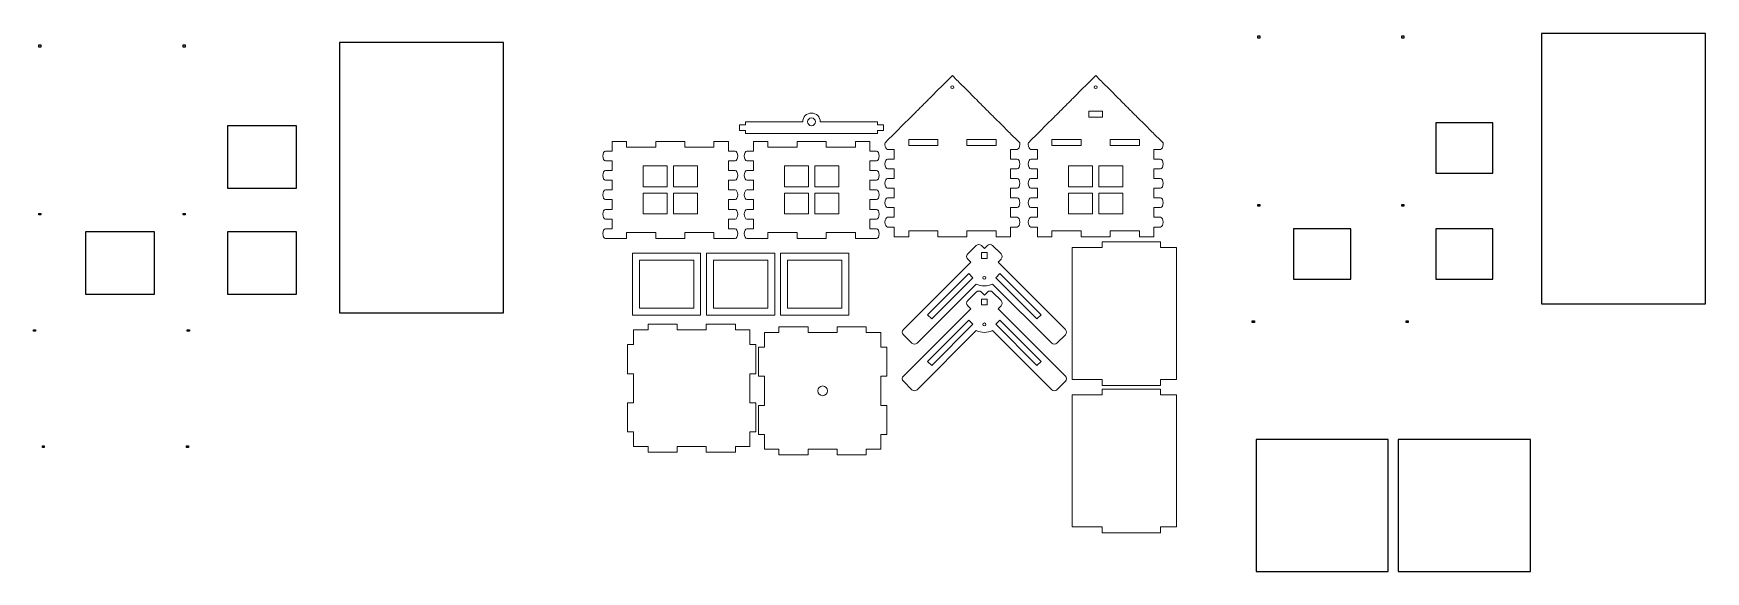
# Model space of a CAD drawing. Header units: centimetres. Extents: x -44.2 to 41.9, y -10.3 to 17.4.
import ezdxf

# ---------------------------------------------------------------- set-up
doc = ezdxf.new("R2010")
doc.units = ezdxf.units.CM
doc.header["$MEASUREMENT"] = 0
doc.header["$XCLIPFRAME"] = 0
doc.layers.add('layer 1', color=7, linetype='Continuous')
doc.layers.add('layer 2', color=7, linetype='Continuous', plot=False)
picture_1 = doc.add_image_def('image1.jpg', size_in_pixel=(515, 374))
picture_2 = doc.add_image_def('image2.jpg', size_in_pixel=(515, 374))
picture_3 = doc.add_image_def('image3.jpg', size_in_pixel=(515, 612))
picture_4 = doc.add_image_def('image4.jpg', size_in_pixel=(555, 401))
picture_5 = doc.add_image_def('image5.jpg', size_in_pixel=(555, 401))
picture_6 = doc.add_image_def('image6.jpg', size_in_pixel=(515, 612))
picture_7 = doc.add_image_def('image7.jpg', size_in_pixel=(515, 374))
picture_8 = doc.add_image_def('image8.jpg', size_in_pixel=(515, 374))
picture_9 = doc.add_image_def('image9.jpg', size_in_pixel=(515, 612))
picture_10 = doc.add_image_def('image10.jpg', size_in_pixel=(515, 612))
picture_11 = doc.add_image_def('image11.jpg', size_in_pixel=(490, 490))
picture_12 = doc.add_image_def('image12.jpg', size_in_pixel=(490, 490))
picture_13 = doc.add_image_def('image13.jpg', size_in_pixel=(555, 401))
picture_14 = doc.add_image_def('image14.jpg', size_in_pixel=(555, 401))
picture_15 = doc.add_image_def('image15.jpg', size_in_pixel=(515, 374))
picture_16 = doc.add_image_def('image16.jpg', size_in_pixel=(515, 374))
picture_17 = doc.add_image_def('image17.jpg', size_in_pixel=(515, 612))
picture_18 = doc.add_image_def('image18.jpg', size_in_pixel=(515, 612))

msp = doc.modelspace()

# ---------------------------------------------------------------- linework, layer by layer
at = {"layer": 'layer 1', "color": 242, "lineweight": 9}
for points, knots in [([(0.09908, 6.94487), (0.09908, 6.94487), (0.09908, 7.44487), (0.09908, 7.44487), (0.09908, 7.44487), (0.09908, 7.44487), (-0.20092, 7.44487), (-0.20092, 7.44487), (-0.20092, 7.44487), (-0.20092, 7.44487), (-0.2362, 7.44487), (-0.2362, 7.44487), (-0.2362, 7.44487), (-0.31338, 7.44487), (-0.37595, 7.5568), (-0.37595, 7.69487), (-0.37595, 7.69487), (-0.37595, 7.83294), (-0.31338, 7.94487), (-0.2362, 7.94487), (-0.2362, 7.94487), (-0.2362, 7.94487), (-0.20092, 7.94487), (-0.20092, 7.94487), (-0.20092, 7.94487), (-0.20092, 7.94487), (0.09908, 7.94487), (0.09908, 7.94487), (0.09908, 7.94487), (0.09908, 7.94487), (0.09908, 8.44487), (0.09908, 8.44487), (0.09908, 8.44487), (0.09908, 8.44487), (-0.20092, 8.44487), (-0.20092, 8.44487), (-0.20092, 8.44487), (-0.20092, 8.44487), (-0.2362, 8.44487), (-0.2362, 8.44487), (-0.2362, 8.44487), (-0.31338, 8.44487), (-0.37595, 8.5568), (-0.37595, 8.69487), (-0.37595, 8.69487), (-0.37595, 8.83294), (-0.31338, 8.94487), (-0.2362, 8.94487), (-0.2362, 8.94487), (-0.2362, 8.94487), (-0.20092, 8.94487), (-0.20092, 8.94487), (-0.20092, 8.94487), (-0.20092, 8.94487), (0.09908, 8.94487), (0.09908, 8.94487), (0.09908, 8.94487), (0.09908, 8.94487), (0.09908, 9.44487), (0.09908, 9.44487), (0.09908, 9.44487), (0.09908, 9.44487), (-0.20092, 9.44487), (-0.20092, 9.44487), (-0.20092, 9.44487), (-0.20092, 9.44487), (-0.2362, 9.44487), (-0.2362, 9.44487), (-0.2362, 9.44487), (-0.31338, 9.44487), (-0.37595, 9.5568), (-0.37595, 9.69487), (-0.37595, 9.69487), (-0.37595, 9.83294), (-0.31338, 9.94487), (-0.2362, 9.94487), (-0.2362, 9.94487), (-0.2362, 9.94487), (-0.20092, 9.94487), (-0.20092, 9.94487), (-0.20092, 9.94487), (-0.20092, 9.94487), (0.09908, 9.94487), (0.09908, 9.94487), (0.09908, 9.94487), (0.09908, 9.94487), (0.09908, 10.44487), (0.09908, 10.44487), (0.09908, 10.44487), (0.09908, 10.44487), (-0.20092, 10.44487), (-0.20092, 10.44487), (-0.20092, 10.44487), (-0.20092, 10.44487), (-0.2362, 10.44487), (-0.2362, 10.44487), (-0.2362, 10.44487), (-0.31338, 10.44487), (-0.37595, 10.5568), (-0.37595, 10.69487), (-0.37595, 10.69487), (-0.37595, 10.83294), (-0.31338, 10.94487), (-0.2362, 10.94487), (-0.2362, 10.94487), (-0.2362, 10.94487), (-0.20092, 10.94487), (-0.20092, 10.94487), (-0.20092, 10.94487), (-0.20092, 10.94487), (0.09908, 10.94487), (0.09908, 10.94487), (0.09908, 10.94487), (0.09908, 10.94487), (0.09908, 11.44487), (0.09908, 11.44487), (0.09908, 11.44487), (0.09908, 11.44487), (-0.20092, 11.44487), (-0.20092, 11.44487), (-0.20092, 11.44487), (-0.20092, 11.44487), (-0.2362, 11.44487), (-0.2362, 11.44487), (-0.2362, 11.44487), (-0.31338, 11.44487), (-0.37595, 11.5568), (-0.37595, 11.69487), (-0.37595, 11.69487), (-0.37595, 11.72391), (-0.37318, 11.75178), (-0.36809, 11.7777), (-0.36809, 11.7777), (-0.36809, 11.7777), (-0.20092, 11.94487), (-0.20092, 11.94487), (-0.20092, 11.94487), (-0.20092, 11.94487), (0.03377, 12.17956), (0.03377, 12.17956), (0.03377, 12.17956), (0.03377, 12.17956), (0.0906, 12.23639), (0.0906, 12.23639), (0.0906, 12.23639), (0.0906, 12.23639), (0.14675, 12.29254), (0.14675, 12.29254), (0.14675, 12.29254), (0.14675, 12.29254), (0.20224, 12.34803), (0.20224, 12.34803), (0.20224, 12.34803), (0.20224, 12.34803), (0.25709, 12.40288), (0.25709, 12.40288), (0.25709, 12.40288), (0.25709, 12.40288), (0.31133, 12.45712), (0.31133, 12.45712), (0.31133, 12.45712), (0.31133, 12.45712), (0.36499, 12.51078), (0.36499, 12.51078), (0.36499, 12.51078), (0.36499, 12.51078), (0.41809, 12.56388), (0.41809, 12.56388), (0.41809, 12.56388), (0.41809, 12.56388), (0.47065, 12.61644), (0.47065, 12.61644), (0.47065, 12.61644), (0.47065, 12.61644), (0.52271, 12.6685), (0.52271, 12.6685), (0.52271, 12.6685), (0.52271, 12.6685), (0.57428, 12.72007), (0.57428, 12.72007), (0.57428, 12.72007), (0.57428, 12.72007), (0.6254, 12.77119), (0.6254, 12.77119), (0.6254, 12.77119), (0.6254, 12.77119), (0.67609, 12.82188), (0.67609, 12.82188), (0.67609, 12.82188), (0.67609, 12.82188), (0.72637, 12.87216), (0.72637, 12.87216), (0.72637, 12.87216), (0.72637, 12.87216), (0.77627, 12.92206), (0.77627, 12.92206), (0.77627, 12.92206), (0.77627, 12.92206), (0.82581, 12.9716), (0.82581, 12.9716), (0.82581, 12.9716), (0.82581, 12.9716), (0.87502, 13.02081), (0.87502, 13.02081), (0.87502, 13.02081), (0.87502, 13.02081), (0.92393, 13.06972), (0.92393, 13.06972), (0.92393, 13.06972), (0.92393, 13.06972), (0.97256, 13.11835), (0.97256, 13.11835), (0.97256, 13.11835), (0.97256, 13.11835), (1.02094, 13.16673), (1.02094, 13.16673), (1.02094, 13.16673), (1.02094, 13.16673), (1.06908, 13.21487), (1.06908, 13.21487), (1.06908, 13.21487), (1.06908, 13.21487), (1.11703, 13.26282), (1.11703, 13.26282), (1.11703, 13.26282), (1.11703, 13.26282), (1.16479, 13.31058), (1.16479, 13.31058), (1.16479, 13.31058), (1.16479, 13.31058), (1.21241, 13.3582), (1.21241, 13.3582), (1.21241, 13.3582), (1.21241, 13.3582), (1.25989, 13.40568), (1.25989, 13.40568), (1.25989, 13.40568), (1.25989, 13.40568), (1.30728, 13.45307), (1.30728, 13.45307), (1.30728, 13.45307), (1.30728, 13.45307), (1.35459, 13.50038), (1.35459, 13.50038), (1.35459, 13.50038), (1.35459, 13.50038), (1.40184, 13.54763), (1.40184, 13.54763), (1.40184, 13.54763), (1.40184, 13.54763), (1.44908, 13.59487), (1.44908, 13.59487), (1.44908, 13.59487), (1.44908, 13.59487), (1.49631, 13.6421), (1.49631, 13.6421), (1.49631, 13.6421), (1.49631, 13.6421), (1.54357, 13.68936), (1.54357, 13.68936), (1.54357, 13.68936), (1.54357, 13.68936), (1.59088, 13.73667), (1.59088, 13.73667), (1.59088, 13.73667), (1.59088, 13.73667), (1.63826, 13.78405), (1.63826, 13.78405), (1.63826, 13.78405), (1.63826, 13.78405), (1.68575, 13.83154), (1.68575, 13.83154), (1.68575, 13.83154), (1.68575, 13.83154), (1.73336, 13.87915), (1.73336, 13.87915), (1.73336, 13.87915), (1.73336, 13.87915), (1.78113, 13.92692), (1.78113, 13.92692), (1.78113, 13.92692), (1.78113, 13.92692), (1.82907, 13.97486), (1.82907, 13.97486), (1.82907, 13.97486), (1.82907, 13.97486), (1.87722, 14.02301), (1.87722, 14.02301), (1.87722, 14.02301), (1.87722, 14.02301), (1.92559, 14.07138), (1.92559, 14.07138), (1.92559, 14.07138), (1.92559, 14.07138), (1.97422, 14.12001), (1.97422, 14.12001), (1.97422, 14.12001), (1.97422, 14.12001), (2.02313, 14.16892), (2.02313, 14.16892), (2.02313, 14.16892), (2.02313, 14.16892), (2.07234, 14.21813), (2.07234, 14.21813), (2.07234, 14.21813), (2.07234, 14.21813), (2.12189, 14.26768), (2.12189, 14.26768), (2.12189, 14.26768), (2.12189, 14.26768), (2.17179, 14.31758), (2.17179, 14.31758), (2.17179, 14.31758), (2.17179, 14.31758), (2.22207, 14.36786), (2.22207, 14.36786), (2.22207, 14.36786), (2.22207, 14.36786), (2.27275, 14.41854), (2.27275, 14.41854), (2.27275, 14.41854), (2.27275, 14.41854), (2.32387, 14.46966), (2.32387, 14.46966), (2.32387, 14.46966), (2.32387, 14.46966), (2.37545, 14.52124), (2.37545, 14.52124), (2.37545, 14.52124), (2.37545, 14.52124), (2.4275, 14.57329), (2.4275, 14.57329), (2.4275, 14.57329), (2.4275, 14.57329), (2.48007, 14.62586), (2.48007, 14.62586), (2.48007, 14.62586), (2.48007, 14.62586), (2.53317, 14.67896), (2.53317, 14.67896), (2.53317, 14.67896), (2.53317, 14.67896), (2.58683, 14.73262), (2.58683, 14.73262), (2.58683, 14.73262), (2.58683, 14.73262), (2.64107, 14.78686), (2.64107, 14.78686), (2.64107, 14.78686), (2.64107, 14.78686), (2.69592, 14.84171), (2.69592, 14.84171), (2.69592, 14.84171), (2.69592, 14.84171), (2.75141, 14.8972), (2.75141, 14.8972), (2.75141, 14.8972), (2.75141, 14.8972), (2.80755, 14.95334), (2.80755, 14.95334), (2.80755, 14.95334), (2.80755, 14.95334), (2.86439, 15.01018), (2.86439, 15.01018), (2.86439, 15.01018), (2.86439, 15.01018), (3.09908, 15.24487), (3.09908, 15.24487), (3.09908, 15.24487), (3.09908, 15.24487), (3.33377, 15.01018), (3.33377, 15.01018), (3.33377, 15.01018), (3.33377, 15.01018), (3.39061, 14.95334), (3.39061, 14.95334), (3.39061, 14.95334), (3.39061, 14.95334), (3.44675, 14.8972), (3.44675, 14.8972), (3.44675, 14.8972), (3.44675, 14.8972), (3.50224, 14.84171), (3.50224, 14.84171), (3.50224, 14.84171), (3.50224, 14.84171), (3.55709, 14.78686), (3.55709, 14.78686), (3.55709, 14.78686), (3.55709, 14.78686), (3.61133, 14.73262), (3.61133, 14.73262), (3.61133, 14.73262), (3.61133, 14.73262), (3.66499, 14.67896), (3.66499, 14.67896), (3.66499, 14.67896), (3.66499, 14.67896), (3.71809, 14.62586), (3.71809, 14.62586), (3.71809, 14.62586), (3.71809, 14.62586), (3.77066, 14.57329), (3.77066, 14.57329), (3.77066, 14.57329), (3.77066, 14.57329), (3.82271, 14.52124), (3.82271, 14.52124), (3.82271, 14.52124), (3.82271, 14.52124), (3.87429, 14.46966), (3.87429, 14.46966), (3.87429, 14.46966), (3.87429, 14.46966), (3.92541, 14.41854), (3.92541, 14.41854), (3.92541, 14.41854), (3.92541, 14.41854), (3.97609, 14.36786), (3.97609, 14.36786), (3.97609, 14.36786), (3.97609, 14.36786), (4.02637, 14.31758), (4.02637, 14.31758), (4.02637, 14.31758), (4.02637, 14.31758), (4.07627, 14.26768), (4.07627, 14.26768), (4.07627, 14.26768), (4.07627, 14.26768), (4.12582, 14.21813), (4.12582, 14.21813), (4.12582, 14.21813), (4.12582, 14.21813), (4.17503, 14.16892), (4.17503, 14.16892), (4.17503, 14.16892), (4.17503, 14.16892), (4.22394, 14.12001), (4.22394, 14.12001), (4.22394, 14.12001), (4.22394, 14.12001), (4.27257, 14.07138), (4.27257, 14.07138), (4.27257, 14.07138), (4.27257, 14.07138), (4.32094, 14.02301), (4.32094, 14.02301), (4.32094, 14.02301), (4.32094, 14.02301), (4.36909, 13.97486), (4.36909, 13.97486), (4.36909, 13.97486), (4.36909, 13.97486), (4.41703, 13.92692), (4.41703, 13.92692), (4.41703, 13.92692), (4.41703, 13.92692), (4.4648, 13.87915), (4.4648, 13.87915), (4.4648, 13.87915), (4.4648, 13.87915), (4.51241, 13.83154), (4.51241, 13.83154), (4.51241, 13.83154), (4.51241, 13.83154), (4.5599, 13.78405), (4.5599, 13.78405), (4.5599, 13.78405), (4.5599, 13.78405), (4.60728, 13.73667), (4.60728, 13.73667), (4.60728, 13.73667), (4.60728, 13.73667), (4.65459, 13.68936), (4.65459, 13.68936), (4.65459, 13.68936), (4.65459, 13.68936), (4.70185, 13.6421), (4.70185, 13.6421), (4.70185, 13.6421), (4.70185, 13.6421), (4.74908, 13.59487), (4.74908, 13.59487), (4.74908, 13.59487), (4.74908, 13.59487), (4.79632, 13.54763), (4.79632, 13.54763), (4.79632, 13.54763), (4.79632, 13.54763), (4.84357, 13.50038), (4.84357, 13.50038), (4.84357, 13.50038), (4.84357, 13.50038), (4.89088, 13.45307), (4.89088, 13.45307), (4.89088, 13.45307), (4.89088, 13.45307), (4.93827, 13.40568), (4.93827, 13.40568), (4.93827, 13.40568), (4.93827, 13.40568), (4.98575, 13.3582), (4.98575, 13.3582), (4.98575, 13.3582), (4.98575, 13.3582), (5.03337, 13.31058), (5.03337, 13.31058), (5.03337, 13.31058), (5.03337, 13.31058), (5.08113, 13.26282), (5.08113, 13.26282), (5.08113, 13.26282), (5.08113, 13.26282), (5.12908, 13.21487), (5.12908, 13.21487), (5.12908, 13.21487), (5.12908, 13.21487), (5.17722, 13.16673), (5.17722, 13.16673), (5.17722, 13.16673), (5.17722, 13.16673), (5.2256, 13.11835), (5.2256, 13.11835), (5.2256, 13.11835), (5.2256, 13.11835), (5.27423, 13.06972), (5.27423, 13.06972), (5.27423, 13.06972), (5.27423, 13.06972), (5.32314, 13.02081), (5.32314, 13.02081), (5.32314, 13.02081), (5.32314, 13.02081), (5.37235, 12.9716), (5.37235, 12.9716), (5.37235, 12.9716), (5.37235, 12.9716), (5.42189, 12.92206), (5.42189, 12.92206), (5.42189, 12.92206), (5.42189, 12.92206), (5.47179, 12.87216), (5.47179, 12.87216), (5.47179, 12.87216), (5.47179, 12.87216), (5.52207, 12.82188), (5.52207, 12.82188), (5.52207, 12.82188), (5.52207, 12.82188), (5.57276, 12.77119), (5.57276, 12.77119), (5.57276, 12.77119), (5.57276, 12.77119), (5.62388, 12.72007), (5.62388, 12.72007), (5.62388, 12.72007), (5.62388, 12.72007), (5.67545, 12.6685), (5.67545, 12.6685), (5.67545, 12.6685), (5.67545, 12.6685), (5.72751, 12.61644), (5.72751, 12.61644), (5.72751, 12.61644), (5.72751, 12.61644), (5.78007, 12.56388), (5.78007, 12.56388), (5.78007, 12.56388), (5.78007, 12.56388), (5.83317, 12.51078), (5.83317, 12.51078), (5.83317, 12.51078), (5.83317, 12.51078), (5.88683, 12.45712), (5.88683, 12.45712), (5.88683, 12.45712), (5.88683, 12.45712), (5.94107, 12.40288), (5.94107, 12.40288), (5.94107, 12.40288), (5.94107, 12.40288), (5.99592, 12.34803), (5.99592, 12.34803), (5.99592, 12.34803), (5.99592, 12.34803), (6.05141, 12.29254), (6.05141, 12.29254), (6.05141, 12.29254), (6.05141, 12.29254), (6.10756, 12.23639), (6.10756, 12.23639), (6.10756, 12.23639), (6.10756, 12.23639), (6.16439, 12.17956), (6.16439, 12.17956), (6.16439, 12.17956), (6.16439, 12.17956), (6.39908, 11.94487), (6.39908, 11.94487), (6.39908, 11.94487), (6.39908, 11.94487), (6.56625, 11.7777), (6.56625, 11.7777), (6.56625, 11.7777), (6.57134, 11.75178), (6.57411, 11.72391), (6.57411, 11.69487), (6.57411, 11.69487), (6.57411, 11.5568), (6.51154, 11.44487), (6.43436, 11.44487), (6.43436, 11.44487), (6.43436, 11.44487), (6.39908, 11.44487), (6.39908, 11.44487), (6.39908, 11.44487), (6.39908, 11.44487), (6.09908, 11.44487), (6.09908, 11.44487), (6.09908, 11.44487), (6.09908, 11.44487), (6.09908, 10.94487), (6.09908, 10.94487), (6.09908, 10.94487), (6.09908, 10.94487), (6.39908, 10.94487), (6.39908, 10.94487), (6.39908, 10.94487), (6.39908, 10.94487), (6.43436, 10.94487), (6.43436, 10.94487), (6.43436, 10.94487), (6.51154, 10.94487), (6.57411, 10.83294), (6.57411, 10.69487), (6.57411, 10.69487), (6.57411, 10.5568), (6.51154, 10.44487), (6.43436, 10.44487), (6.43436, 10.44487), (6.43436, 10.44487), (6.39908, 10.44487), (6.39908, 10.44487), (6.39908, 10.44487), (6.39908, 10.44487), (6.09908, 10.44487), (6.09908, 10.44487), (6.09908, 10.44487), (6.09908, 10.44487), (6.09908, 9.94487), (6.09908, 9.94487), (6.09908, 9.94487), (6.09908, 9.94487), (6.39908, 9.94487), (6.39908, 9.94487), (6.39908, 9.94487), (6.39908, 9.94487), (6.43436, 9.94487), (6.43436, 9.94487), (6.43436, 9.94487), (6.51154, 9.94487), (6.57411, 9.83294), (6.57411, 9.69487), (6.57411, 9.69487), (6.57411, 9.5568), (6.51154, 9.44487), (6.43436, 9.44487), (6.43436, 9.44487), (6.43436, 9.44487), (6.39908, 9.44487), (6.39908, 9.44487), (6.39908, 9.44487), (6.39908, 9.44487), (6.09908, 9.44487), (6.09908, 9.44487), (6.09908, 9.44487), (6.09908, 9.44487), (6.09908, 8.94487), (6.09908, 8.94487), (6.09908, 8.94487), (6.09908, 8.94487), (6.39908, 8.94487), (6.39908, 8.94487), (6.39908, 8.94487), (6.39908, 8.94487), (6.43436, 8.94487), (6.43436, 8.94487), (6.43436, 8.94487), (6.51154, 8.94487), (6.57411, 8.83294), (6.57411, 8.69487), (6.57411, 8.69487), (6.57411, 8.5568), (6.51154, 8.44487), (6.43436, 8.44487), (6.43436, 8.44487), (6.43436, 8.44487), (6.39908, 8.44487), (6.39908, 8.44487), (6.39908, 8.44487), (6.39908, 8.44487), (6.09908, 8.44487), (6.09908, 8.44487), (6.09908, 8.44487), (6.09908, 8.44487), (6.09908, 7.94487), (6.09908, 7.94487), (6.09908, 7.94487), (6.09908, 7.94487), (6.39908, 7.94487), (6.39908, 7.94487), (6.39908, 7.94487), (6.39908, 7.94487), (6.43436, 7.94487), (6.43436, 7.94487), (6.43436, 7.94487), (6.51154, 7.94487), (6.57411, 7.83294), (6.57411, 7.69487), (6.57411, 7.69487), (6.57411, 7.5568), (6.51154, 7.44487), (6.43436, 7.44487), (6.43436, 7.44487), (6.43436, 7.44487), (6.39908, 7.44487), (6.39908, 7.44487), (6.39908, 7.44487), (6.39908, 7.44487), (6.09908, 7.44487), (6.09908, 7.44487), (6.09908, 7.44487), (6.09908, 7.44487), (6.09908, 6.94487), (6.09908, 6.94487), (6.09908, 6.94487), (5.84908, 6.94487), (5.59908, 6.94487), (5.34908, 6.94487), (5.34908, 6.94487), (5.34908, 6.94487), (5.34908, 7.24487), (5.34908, 7.24487), (5.34908, 7.24487), (5.34908, 7.24487), (3.84908, 7.24487), (3.84908, 7.24487), (3.84908, 7.24487), (3.84908, 7.24487), (3.84908, 6.94487), (3.84908, 6.94487), (3.84908, 6.94487), (3.84908, 6.94487), (3.84525, 6.94487), (3.84525, 6.94487), (3.84525, 6.94487), (3.3478, 6.94487), (2.85036, 6.94487), (2.35291, 6.94487), (2.35291, 6.94487), (2.35291, 6.94487), (2.34908, 6.94487), (2.34908, 6.94487), (2.34908, 6.94487), (2.34908, 6.94487), (2.34908, 7.24487), (2.34908, 7.24487), (2.34908, 7.24487), (2.34908, 7.24487), (0.84908, 7.24487), (0.84908, 7.24487), (0.84908, 7.24487), (0.84908, 7.24487), (0.84908, 6.94487), (0.84908, 6.94487), (0.84908, 6.94487), (0.59908, 6.94487), (0.34908, 6.94487), (0.09908, 6.94487)], [0, 0, 0, 0, 0.00510204, 0.00510204, 0.00510204, 0.00510204, 0.01020408, 0.01020408, 0.01020408, 0.01020408, 0.01530612, 0.01530612, 0.01530612, 0.01530612, 0.02040816, 0.02040816, 0.02040816, 0.02040816, 0.0255102, 0.0255102, 0.0255102, 0.0255102, 0.03061224, 0.03061224, 0.03061224, 0.03061224, 0.03571429, 0.03571429, 0.03571429, 0.03571429, 0.04081633, 0.04081633, 0.04081633, 0.04081633, 0.04591837, 0.04591837, 0.04591837, 0.04591837, 0.05102041, 0.05102041, 0.05102041, 0.05102041, 0.05612245, 0.05612245, 0.05612245, 0.05612245, 0.06122449, 0.06122449, 0.06122449, 0.06122449, 0.06632653, 0.06632653, 0.06632653, 0.06632653, 0.07142857, 0.07142857, 0.07142857, 0.07142857, 0.07653061, 0.07653061, 0.07653061, 0.07653061, 0.08163265, 0.08163265, 0.08163265, 0.08163265, 0.08673469, 0.08673469, 0.08673469, 0.08673469, 0.09183673, 0.09183673, 0.09183673, 0.09183673, 0.09693878, 0.09693878, 0.09693878, 0.09693878, 0.10204082, 0.10204082, 0.10204082, 0.10204082, 0.10714286, 0.10714286, 0.10714286, 0.10714286, 0.1122449, 0.1122449, 0.1122449, 0.1122449, 0.11734694, 0.11734694, 0.11734694, 0.11734694, 0.12244898, 0.12244898, 0.12244898, 0.12244898, 0.12755102, 0.12755102, 0.12755102, 0.12755102, 0.13265306, 0.13265306, 0.13265306, 0.13265306, 0.1377551, 0.1377551, 0.1377551, 0.1377551, 0.14285714, 0.14285714, 0.14285714, 0.14285714, 0.14795918, 0.14795918, 0.14795918, 0.14795918, 0.15306122, 0.15306122, 0.15306122, 0.15306122, 0.15816327, 0.15816327, 0.15816327, 0.15816327, 0.16326531, 0.16326531, 0.16326531, 0.16326531, 0.16836735, 0.16836735, 0.16836735, 0.16836735, 0.17346939, 0.17346939, 0.17346939, 0.17346939, 0.17857143, 0.17857143, 0.17857143, 0.17857143, 0.18367347, 0.18367347, 0.18367347, 0.18367347, 0.18877551, 0.18877551, 0.18877551, 0.18877551, 0.19387755, 0.19387755, 0.19387755, 0.19387755, 0.19897959, 0.19897959, 0.19897959, 0.19897959, 0.20408163, 0.20408163, 0.20408163, 0.20408163, 0.20918367, 0.20918367, 0.20918367, 0.20918367, 0.21428571, 0.21428571, 0.21428571, 0.21428571, 0.21938776, 0.21938776, 0.21938776, 0.21938776, 0.2244898, 0.2244898, 0.2244898, 0.2244898, 0.22959184, 0.22959184, 0.22959184, 0.22959184, 0.23469388, 0.23469388, 0.23469388, 0.23469388, 0.23979592, 0.23979592, 0.23979592, 0.23979592, 0.24489796, 0.24489796, 0.24489796, 0.24489796, 0.25, 0.25, 0.25, 0.25, 0.25510204, 0.25510204, 0.25510204, 0.25510204, 0.26020408, 0.26020408, 0.26020408, 0.26020408, 0.26530612, 0.26530612, 0.26530612, 0.26530612, 0.27040816, 0.27040816, 0.27040816, 0.27040816, 0.2755102, 0.2755102, 0.2755102, 0.2755102, 0.28061224, 0.28061224, 0.28061224, 0.28061224, 0.28571429, 0.28571429, 0.28571429, 0.28571429, 0.29081633, 0.29081633, 0.29081633, 0.29081633, 0.29591837, 0.29591837, 0.29591837, 0.29591837, 0.30102041, 0.30102041, 0.30102041, 0.30102041, 0.30612245, 0.30612245, 0.30612245, 0.30612245, 0.31122449, 0.31122449, 0.31122449, 0.31122449, 0.31632653, 0.31632653, 0.31632653, 0.31632653, 0.32142857, 0.32142857, 0.32142857, 0.32142857, 0.32653061, 0.32653061, 0.32653061, 0.32653061, 0.33163265, 0.33163265, 0.33163265, 0.33163265, 0.33673469, 0.33673469, 0.33673469, 0.33673469, 0.34183673, 0.34183673, 0.34183673, 0.34183673, 0.34693878, 0.34693878, 0.34693878, 0.34693878, 0.35204082, 0.35204082, 0.35204082, 0.35204082, 0.35714286, 0.35714286, 0.35714286, 0.35714286, 0.3622449, 0.3622449, 0.3622449, 0.3622449, 0.36734694, 0.36734694, 0.36734694, 0.36734694, 0.37244898, 0.37244898, 0.37244898, 0.37244898, 0.37755102, 0.37755102, 0.37755102, 0.37755102, 0.38265306, 0.38265306, 0.38265306, 0.38265306, 0.3877551, 0.3877551, 0.3877551, 0.3877551, 0.39285714, 0.39285714, 0.39285714, 0.39285714, 0.39795918, 0.39795918, 0.39795918, 0.39795918, 0.40306122, 0.40306122, 0.40306122, 0.40306122, 0.40816327, 0.40816327, 0.40816327, 0.40816327, 0.41326531, 0.41326531, 0.41326531, 0.41326531, 0.41836735, 0.41836735, 0.41836735, 0.41836735, 0.42346939, 0.42346939, 0.42346939, 0.42346939, 0.42857143, 0.42857143, 0.42857143, 0.42857143, 0.43367347, 0.43367347, 0.43367347, 0.43367347, 0.43877551, 0.43877551, 0.43877551, 0.43877551, 0.44387755, 0.44387755, 0.44387755, 0.44387755, 0.44897959, 0.44897959, 0.44897959, 0.44897959, 0.45408163, 0.45408163, 0.45408163, 0.45408163, 0.45918367, 0.45918367, 0.45918367, 0.45918367, 0.46428571, 0.46428571, 0.46428571, 0.46428571, 0.46938776, 0.46938776, 0.46938776, 0.46938776, 0.4744898, 0.4744898, 0.4744898, 0.4744898, 0.47959184, 0.47959184, 0.47959184, 0.47959184, 0.48469388, 0.48469388, 0.48469388, 0.48469388, 0.48979592, 0.48979592, 0.48979592, 0.48979592, 0.49489796, 0.49489796, 0.49489796, 0.49489796, 0.5, 0.5, 0.5, 0.5, 0.50510204, 0.50510204, 0.50510204, 0.50510204, 0.51020408, 0.51020408, 0.51020408, 0.51020408, 0.51530612, 0.51530612, 0.51530612, 0.51530612, 0.52040816, 0.52040816, 0.52040816, 0.52040816, 0.5255102, 0.5255102, 0.5255102, 0.5255102, 0.53061224, 0.53061224, 0.53061224, 0.53061224, 0.53571429, 0.53571429, 0.53571429, 0.53571429, 0.54081633, 0.54081633, 0.54081633, 0.54081633, 0.54591837, 0.54591837, 0.54591837, 0.54591837, 0.55102041, 0.55102041, 0.55102041, 0.55102041, 0.55612245, 0.55612245, 0.55612245, 0.55612245, 0.56122449, 0.56122449, 0.56122449, 0.56122449, 0.56632653, 0.56632653, 0.56632653, 0.56632653, 0.57142857, 0.57142857, 0.57142857, 0.57142857, 0.57653061, 0.57653061, 0.57653061, 0.57653061, 0.58163265, 0.58163265, 0.58163265, 0.58163265, 0.58673469, 0.58673469, 0.58673469, 0.58673469, 0.59183673, 0.59183673, 0.59183673, 0.59183673, 0.59693878, 0.59693878, 0.59693878, 0.59693878, 0.60204082, 0.60204082, 0.60204082, 0.60204082, 0.60714286, 0.60714286, 0.60714286, 0.60714286, 0.6122449, 0.6122449, 0.6122449, 0.6122449, 0.61734694, 0.61734694, 0.61734694, 0.61734694, 0.62244898, 0.62244898, 0.62244898, 0.62244898, 0.62755102, 0.62755102, 0.62755102, 0.62755102, 0.63265306, 0.63265306, 0.63265306, 0.63265306, 0.6377551, 0.6377551, 0.6377551, 0.6377551, 0.64285714, 0.64285714, 0.64285714, 0.64285714, 0.64795918, 0.64795918, 0.64795918, 0.64795918, 0.65306122, 0.65306122, 0.65306122, 0.65306122, 0.65816327, 0.65816327, 0.65816327, 0.65816327, 0.66326531, 0.66326531, 0.66326531, 0.66326531, 0.66836735, 0.66836735, 0.66836735, 0.66836735, 0.67346939, 0.67346939, 0.67346939, 0.67346939, 0.67857143, 0.67857143, 0.67857143, 0.67857143, 0.68367347, 0.68367347, 0.68367347, 0.68367347, 0.68877551, 0.68877551, 0.68877551, 0.68877551, 0.69387755, 0.69387755, 0.69387755, 0.69387755, 0.69897959, 0.69897959, 0.69897959, 0.69897959, 0.70408163, 0.70408163, 0.70408163, 0.70408163, 0.70918367, 0.70918367, 0.70918367, 0.70918367, 0.71428571, 0.71428571, 0.71428571, 0.71428571, 0.71938776, 0.71938776, 0.71938776, 0.71938776, 0.7244898, 0.7244898, 0.7244898, 0.7244898, 0.72959184, 0.72959184, 0.72959184, 0.72959184, 0.73469388, 0.73469388, 0.73469388, 0.73469388, 0.73979592, 0.73979592, 0.73979592, 0.73979592, 0.74489796, 0.74489796, 0.74489796, 0.74489796, 0.75, 0.75, 0.75, 0.75, 0.75510204, 0.75510204, 0.75510204, 0.75510204, 0.76020408, 0.76020408, 0.76020408, 0.76020408, 0.76530612, 0.76530612, 0.76530612, 0.76530612, 0.77040816, 0.77040816, 0.77040816, 0.77040816, 0.7755102, 0.7755102, 0.7755102, 0.7755102, 0.78061224, 0.78061224, 0.78061224, 0.78061224, 0.78571429, 0.78571429, 0.78571429, 0.78571429, 0.79081633, 0.79081633, 0.79081633, 0.79081633, 0.79591837, 0.79591837, 0.79591837, 0.79591837, 0.80102041, 0.80102041, 0.80102041, 0.80102041, 0.80612245, 0.80612245, 0.80612245, 0.80612245, 0.81122449, 0.81122449, 0.81122449, 0.81122449, 0.81632653, 0.81632653, 0.81632653, 0.81632653, 0.82142857, 0.82142857, 0.82142857, 0.82142857, 0.82653061, 0.82653061, 0.82653061, 0.82653061, 0.83163265, 0.83163265, 0.83163265, 0.83163265, 0.83673469, 0.83673469, 0.83673469, 0.83673469, 0.84183673, 0.84183673, 0.84183673, 0.84183673, 0.84693878, 0.84693878, 0.84693878, 0.84693878, 0.85204082, 0.85204082, 0.85204082, 0.85204082, 0.85714286, 0.85714286, 0.85714286, 0.85714286, 0.8622449, 0.8622449, 0.8622449, 0.8622449, 0.86734694, 0.86734694, 0.86734694, 0.86734694, 0.87244898, 0.87244898, 0.87244898, 0.87244898, 0.87755102, 0.87755102, 0.87755102, 0.87755102, 0.88265306, 0.88265306, 0.88265306, 0.88265306, 0.8877551, 0.8877551, 0.8877551, 0.8877551, 0.89285714, 0.89285714, 0.89285714, 0.89285714, 0.89795918, 0.89795918, 0.89795918, 0.89795918, 0.90306122, 0.90306122, 0.90306122, 0.90306122, 0.90816327, 0.90816327, 0.90816327, 0.90816327, 0.91326531, 0.91326531, 0.91326531, 0.91326531, 0.91836735, 0.91836735, 0.91836735, 0.91836735, 0.92346939, 0.92346939, 0.92346939, 0.92346939, 0.92857143, 0.92857143, 0.92857143, 0.92857143, 0.93367347, 0.93367347, 0.93367347, 0.93367347, 0.93877551, 0.93877551, 0.93877551, 0.93877551, 0.94387755, 0.94387755, 0.94387755, 0.94387755, 0.94897959, 0.94897959, 0.94897959, 0.94897959, 0.95408163, 0.95408163, 0.95408163, 0.95408163, 0.95918367, 0.95918367, 0.95918367, 0.95918367, 0.96428571, 0.96428571, 0.96428571, 0.96428571, 0.96938776, 0.96938776, 0.96938776, 0.96938776, 0.9744898, 0.9744898, 0.9744898, 0.9744898, 0.97959184, 0.97959184, 0.97959184, 0.97959184, 0.98469388, 0.98469388, 0.98469388, 0.98469388, 0.98979592, 0.98979592, 0.98979592, 0.98979592, 1, 1, 1, 1]), ([(3.09908, 14.72364), (3.09908, 14.72364), (3.09907, 14.72364), (3.09907, 14.72364), (3.09907, 14.72364), (3.05765, 14.72364), (3.02407, 14.69007), (3.02407, 14.64864), (3.02407, 14.64864), (3.02407, 14.60722), (3.05765, 14.57364), (3.09907, 14.57364), (3.09907, 14.57364), (3.09907, 14.57364), (3.09908, 14.57364), (3.09908, 14.57364), (3.09908, 14.57364), (3.09908, 14.57364), (3.09909, 14.57364), (3.09909, 14.57364), (3.09909, 14.57364), (3.14051, 14.57364), (3.17409, 14.60722), (3.17409, 14.64864), (3.17409, 14.64864), (3.17409, 14.69007), (3.14051, 14.72364), (3.09909, 14.72364), (3.09909, 14.72364), (3.09909, 14.72364), (3.09908, 14.72364), (3.09908, 14.72364)], [0, 0, 0, 0, 0.11111111, 0.11111111, 0.11111111, 0.11111111, 0.22222222, 0.22222222, 0.22222222, 0.22222222, 0.33333333, 0.33333333, 0.33333333, 0.33333333, 0.44444444, 0.44444444, 0.44444444, 0.44444444, 0.55555556, 0.55555556, 0.55555556, 0.55555556, 0.66666667, 0.66666667, 0.66666667, 0.66666667, 0.77777778, 0.77777778, 0.77777778, 0.77777778, 1, 1, 1, 1]), ([(7.48044, 6.94487), (7.48044, 6.94487), (7.48044, 7.44487), (7.48044, 7.44487), (7.48044, 7.44487), (7.48044, 7.44487), (7.18044, 7.44487), (7.18044, 7.44487), (7.18044, 7.44487), (7.18044, 7.44487), (7.14516, 7.44487), (7.14516, 7.44487), (7.14516, 7.44487), (7.06798, 7.44487), (7.00541, 7.5568), (7.00541, 7.69487), (7.00541, 7.69487), (7.00541, 7.83294), (7.06798, 7.94487), (7.14516, 7.94487), (7.14516, 7.94487), (7.14516, 7.94487), (7.18044, 7.94487), (7.18044, 7.94487), (7.18044, 7.94487), (7.18044, 7.94487), (7.48044, 7.94487), (7.48044, 7.94487), (7.48044, 7.94487), (7.48044, 7.94487), (7.48044, 8.44487), (7.48044, 8.44487), (7.48044, 8.44487), (7.48044, 8.44487), (7.18044, 8.44487), (7.18044, 8.44487), (7.18044, 8.44487), (7.18044, 8.44487), (7.14516, 8.44487), (7.14516, 8.44487), (7.14516, 8.44487), (7.06798, 8.44487), (7.00541, 8.5568), (7.00541, 8.69487), (7.00541, 8.69487), (7.00541, 8.83294), (7.06798, 8.94487), (7.14516, 8.94487), (7.14516, 8.94487), (7.14516, 8.94487), (7.18044, 8.94487), (7.18044, 8.94487), (7.18044, 8.94487), (7.18044, 8.94487), (7.48044, 8.94487), (7.48044, 8.94487), (7.48044, 8.94487), (7.48044, 8.94487), (7.48044, 9.44487), (7.48044, 9.44487), (7.48044, 9.44487), (7.48044, 9.44487), (7.18044, 9.44487), (7.18044, 9.44487), (7.18044, 9.44487), (7.18044, 9.44487), (7.14516, 9.44487), (7.14516, 9.44487), (7.14516, 9.44487), (7.06798, 9.44487), (7.00541, 9.5568), (7.00541, 9.69487), (7.00541, 9.69487), (7.00541, 9.83294), (7.06798, 9.94487), (7.14516, 9.94487), (7.14516, 9.94487), (7.14516, 9.94487), (7.18044, 9.94487), (7.18044, 9.94487), (7.18044, 9.94487), (7.18044, 9.94487), (7.48044, 9.94487), (7.48044, 9.94487), (7.48044, 9.94487), (7.48044, 9.94487), (7.48044, 10.44487), (7.48044, 10.44487), (7.48044, 10.44487), (7.48044, 10.44487), (7.18044, 10.44487), (7.18044, 10.44487), (7.18044, 10.44487), (7.18044, 10.44487), (7.14516, 10.44487), (7.14516, 10.44487), (7.14516, 10.44487), (7.06798, 10.44487), (7.00541, 10.5568), (7.00541, 10.69487), (7.00541, 10.69487), (7.00541, 10.83294), (7.06798, 10.94487), (7.14516, 10.94487), (7.14516, 10.94487), (7.14516, 10.94487), (7.18044, 10.94487), (7.18044, 10.94487), (7.18044, 10.94487), (7.18044, 10.94487), (7.48044, 10.94487), (7.48044, 10.94487), (7.48044, 10.94487), (7.48044, 10.94487), (7.48044, 11.44487), (7.48044, 11.44487), (7.48044, 11.44487), (7.48044, 11.44487), (7.18044, 11.44487), (7.18044, 11.44487), (7.18044, 11.44487), (7.18044, 11.44487), (7.14516, 11.44487), (7.14516, 11.44487), (7.14516, 11.44487), (7.06798, 11.44487), (7.00541, 11.5568), (7.00541, 11.69487), (7.00541, 11.69487), (7.00541, 11.72391), (7.00818, 11.75178), (7.01327, 11.7777), (7.01327, 11.7777), (7.01327, 11.7777), (7.18044, 11.94487), (7.18044, 11.94487), (7.18044, 11.94487), (7.18044, 11.94487), (7.41513, 12.17956), (7.41513, 12.17956), (7.41513, 12.17956), (7.41513, 12.17956), (7.47196, 12.23639), (7.47196, 12.23639), (7.47196, 12.23639), (7.47196, 12.23639), (7.52811, 12.29254), (7.52811, 12.29254), (7.52811, 12.29254), (7.52811, 12.29254), (7.5836, 12.34803), (7.5836, 12.34803), (7.5836, 12.34803), (7.5836, 12.34803), (7.63845, 12.40288), (7.63845, 12.40288), (7.63845, 12.40288), (7.63845, 12.40288), (7.69269, 12.45712), (7.69269, 12.45712), (7.69269, 12.45712), (7.69269, 12.45712), (7.74635, 12.51078), (7.74635, 12.51078), (7.74635, 12.51078), (7.74635, 12.51078), (7.79945, 12.56388), (7.79945, 12.56388), (7.79945, 12.56388), (7.79945, 12.56388), (7.85201, 12.61644), (7.85201, 12.61644), (7.85201, 12.61644), (7.85201, 12.61644), (7.90407, 12.6685), (7.90407, 12.6685), (7.90407, 12.6685), (7.90407, 12.6685), (7.95564, 12.72007), (7.95564, 12.72007), (7.95564, 12.72007), (7.95564, 12.72007), (8.00676, 12.77119), (8.00676, 12.77119), (8.00676, 12.77119), (8.00676, 12.77119), (8.05745, 12.82188), (8.05745, 12.82188), (8.05745, 12.82188), (8.05745, 12.82188), (8.10773, 12.87216), (8.10773, 12.87216), (8.10773, 12.87216), (8.10773, 12.87216), (8.15763, 12.92206), (8.15763, 12.92206), (8.15763, 12.92206), (8.15763, 12.92206), (8.20717, 12.9716), (8.20717, 12.9716), (8.20717, 12.9716), (8.20717, 12.9716), (8.25638, 13.02081), (8.25638, 13.02081), (8.25638, 13.02081), (8.25638, 13.02081), (8.30529, 13.06972), (8.30529, 13.06972), (8.30529, 13.06972), (8.30529, 13.06972), (8.35392, 13.11835), (8.35392, 13.11835), (8.35392, 13.11835), (8.35392, 13.11835), (8.4023, 13.16673), (8.4023, 13.16673), (8.4023, 13.16673), (8.4023, 13.16673), (8.45044, 13.21487), (8.45044, 13.21487), (8.45044, 13.21487), (8.45044, 13.21487), (8.49839, 13.26282), (8.49839, 13.26282), (8.49839, 13.26282), (8.49839, 13.26282), (8.54615, 13.31058), (8.54615, 13.31058), (8.54615, 13.31058), (8.54615, 13.31058), (8.59377, 13.3582), (8.59377, 13.3582), (8.59377, 13.3582), (8.59377, 13.3582), (8.64125, 13.40568), (8.64125, 13.40568), (8.64125, 13.40568), (8.64125, 13.40568), (8.68864, 13.45307), (8.68864, 13.45307), (8.68864, 13.45307), (8.68864, 13.45307), (8.73595, 13.50038), (8.73595, 13.50038), (8.73595, 13.50038), (8.73595, 13.50038), (8.7832, 13.54763), (8.7832, 13.54763), (8.7832, 13.54763), (8.7832, 13.54763), (8.83044, 13.59487), (8.83044, 13.59487), (8.83044, 13.59487), (8.83044, 13.59487), (8.87767, 13.6421), (8.87767, 13.6421), (8.87767, 13.6421), (8.87767, 13.6421), (8.92493, 13.68936), (8.92493, 13.68936), (8.92493, 13.68936), (8.92493, 13.68936), (8.97224, 13.73667), (8.97224, 13.73667), (8.97224, 13.73667), (8.97224, 13.73667), (9.01962, 13.78405), (9.01962, 13.78405), (9.01962, 13.78405), (9.01962, 13.78405), (9.06711, 13.83154), (9.06711, 13.83154), (9.06711, 13.83154), (9.06711, 13.83154), (9.11472, 13.87915), (9.11472, 13.87915), (9.11472, 13.87915), (9.11472, 13.87915), (9.16249, 13.92692), (9.16249, 13.92692), (9.16249, 13.92692), (9.16249, 13.92692), (9.21043, 13.97486), (9.21043, 13.97486), (9.21043, 13.97486), (9.21043, 13.97486), (9.25858, 14.02301), (9.25858, 14.02301), (9.25858, 14.02301), (9.25858, 14.02301), (9.30695, 14.07138), (9.30695, 14.07138), (9.30695, 14.07138), (9.30695, 14.07138), (9.35558, 14.12001), (9.35558, 14.12001), (9.35558, 14.12001), (9.35558, 14.12001), (9.40449, 14.16892), (9.40449, 14.16892), (9.40449, 14.16892), (9.40449, 14.16892), (9.4537, 14.21813), (9.4537, 14.21813), (9.4537, 14.21813), (9.4537, 14.21813), (9.50325, 14.26768), (9.50325, 14.26768), (9.50325, 14.26768), (9.50325, 14.26768), (9.55315, 14.31758), (9.55315, 14.31758), (9.55315, 14.31758), (9.55315, 14.31758), (9.60343, 14.36786), (9.60343, 14.36786), (9.60343, 14.36786), (9.60343, 14.36786), (9.65411, 14.41854), (9.65411, 14.41854), (9.65411, 14.41854), (9.65411, 14.41854), (9.70523, 14.46966), (9.70523, 14.46966), (9.70523, 14.46966), (9.70523, 14.46966), (9.75681, 14.52124), (9.75681, 14.52124), (9.75681, 14.52124), (9.75681, 14.52124), (9.80886, 14.57329), (9.80886, 14.57329), (9.80886, 14.57329), (9.80886, 14.57329), (9.86143, 14.62586), (9.86143, 14.62586), (9.86143, 14.62586), (9.86143, 14.62586), (9.91453, 14.67896), (9.91453, 14.67896), (9.91453, 14.67896), (9.91453, 14.67896), (9.96819, 14.73262), (9.96819, 14.73262), (9.96819, 14.73262), (9.96819, 14.73262), (10.02243, 14.78686), (10.02243, 14.78686), (10.02243, 14.78686), (10.02243, 14.78686), (10.07728, 14.84171), (10.07728, 14.84171), (10.07728, 14.84171), (10.07728, 14.84171), (10.13277, 14.8972), (10.13277, 14.8972), (10.13277, 14.8972), (10.13277, 14.8972), (10.18891, 14.95334), (10.18891, 14.95334), (10.18891, 14.95334), (10.18891, 14.95334), (10.24575, 15.01018), (10.24575, 15.01018), (10.24575, 15.01018), (10.24575, 15.01018), (10.48044, 15.24487), (10.48044, 15.24487), (10.48044, 15.24487), (10.48044, 15.24487), (10.71513, 15.01018), (10.71513, 15.01018), (10.71513, 15.01018), (10.71513, 15.01018), (10.77197, 14.95334), (10.77197, 14.95334), (10.77197, 14.95334), (10.77197, 14.95334), (10.82811, 14.8972), (10.82811, 14.8972), (10.82811, 14.8972), (10.82811, 14.8972), (10.8836, 14.84171), (10.8836, 14.84171), (10.8836, 14.84171), (10.8836, 14.84171), (10.93845, 14.78686), (10.93845, 14.78686), (10.93845, 14.78686), (10.93845, 14.78686), (10.99269, 14.73262), (10.99269, 14.73262), (10.99269, 14.73262), (10.99269, 14.73262), (11.04635, 14.67896), (11.04635, 14.67896), (11.04635, 14.67896), (11.04635, 14.67896), (11.09945, 14.62586), (11.09945, 14.62586), (11.09945, 14.62586), (11.09945, 14.62586), (11.15202, 14.57329), (11.15202, 14.57329), (11.15202, 14.57329), (11.15202, 14.57329), (11.20407, 14.52124), (11.20407, 14.52124), (11.20407, 14.52124), (11.20407, 14.52124), (11.25565, 14.46966), (11.25565, 14.46966), (11.25565, 14.46966), (11.25565, 14.46966), (11.30677, 14.41854), (11.30677, 14.41854), (11.30677, 14.41854), (11.30677, 14.41854), (11.35745, 14.36786), (11.35745, 14.36786), (11.35745, 14.36786), (11.35745, 14.36786), (11.40773, 14.31758), (11.40773, 14.31758), (11.40773, 14.31758), (11.40773, 14.31758), (11.45763, 14.26768), (11.45763, 14.26768), (11.45763, 14.26768), (11.45763, 14.26768), (11.50718, 14.21813), (11.50718, 14.21813), (11.50718, 14.21813), (11.50718, 14.21813), (11.55639, 14.16892), (11.55639, 14.16892), (11.55639, 14.16892), (11.55639, 14.16892), (11.6053, 14.12001), (11.6053, 14.12001), (11.6053, 14.12001), (11.6053, 14.12001), (11.65393, 14.07138), (11.65393, 14.07138), (11.65393, 14.07138), (11.65393, 14.07138), (11.7023, 14.02301), (11.7023, 14.02301), (11.7023, 14.02301), (11.7023, 14.02301), (11.75045, 13.97486), (11.75045, 13.97486), (11.75045, 13.97486), (11.75045, 13.97486), (11.79839, 13.92692), (11.79839, 13.92692), (11.79839, 13.92692), (11.79839, 13.92692), (11.84616, 13.87915), (11.84616, 13.87915), (11.84616, 13.87915), (11.84616, 13.87915), (11.89377, 13.83154), (11.89377, 13.83154), (11.89377, 13.83154), (11.89377, 13.83154), (11.94126, 13.78405), (11.94126, 13.78405), (11.94126, 13.78405), (11.94126, 13.78405), (11.98864, 13.73667), (11.98864, 13.73667), (11.98864, 13.73667), (11.98864, 13.73667), (12.03595, 13.68936), (12.03595, 13.68936), (12.03595, 13.68936), (12.03595, 13.68936), (12.08321, 13.6421), (12.08321, 13.6421), (12.08321, 13.6421), (12.08321, 13.6421), (12.13044, 13.59487), (12.13044, 13.59487), (12.13044, 13.59487), (12.13044, 13.59487), (12.17768, 13.54763), (12.17768, 13.54763), (12.17768, 13.54763), (12.17768, 13.54763), (12.22493, 13.50038), (12.22493, 13.50038), (12.22493, 13.50038), (12.22493, 13.50038), (12.27224, 13.45307), (12.27224, 13.45307), (12.27224, 13.45307), (12.27224, 13.45307), (12.31963, 13.40568), (12.31963, 13.40568), (12.31963, 13.40568), (12.31963, 13.40568), (12.36711, 13.3582), (12.36711, 13.3582), (12.36711, 13.3582), (12.36711, 13.3582), (12.41473, 13.31058), (12.41473, 13.31058), (12.41473, 13.31058), (12.41473, 13.31058), (12.46249, 13.26282), (12.46249, 13.26282), (12.46249, 13.26282), (12.46249, 13.26282), (12.51044, 13.21487), (12.51044, 13.21487), (12.51044, 13.21487), (12.51044, 13.21487), (12.55858, 13.16673), (12.55858, 13.16673), (12.55858, 13.16673), (12.55858, 13.16673), (12.60696, 13.11835), (12.60696, 13.11835), (12.60696, 13.11835), (12.60696, 13.11835), (12.65559, 13.06972), (12.65559, 13.06972), (12.65559, 13.06972), (12.65559, 13.06972), (12.7045, 13.02081), (12.7045, 13.02081), (12.7045, 13.02081), (12.7045, 13.02081), (12.75371, 12.9716), (12.75371, 12.9716), (12.75371, 12.9716), (12.75371, 12.9716), (12.80325, 12.92206), (12.80325, 12.92206), (12.80325, 12.92206), (12.80325, 12.92206), (12.85315, 12.87216), (12.85315, 12.87216), (12.85315, 12.87216), (12.85315, 12.87216), (12.90343, 12.82188), (12.90343, 12.82188), (12.90343, 12.82188), (12.90343, 12.82188), (12.95412, 12.77119), (12.95412, 12.77119), (12.95412, 12.77119), (12.95412, 12.77119), (13.00524, 12.72007), (13.00524, 12.72007), (13.00524, 12.72007), (13.00524, 12.72007), (13.05681, 12.6685), (13.05681, 12.6685), (13.05681, 12.6685), (13.05681, 12.6685), (13.10887, 12.61644), (13.10887, 12.61644), (13.10887, 12.61644), (13.10887, 12.61644), (13.16143, 12.56388), (13.16143, 12.56388), (13.16143, 12.56388), (13.16143, 12.56388), (13.21453, 12.51078), (13.21453, 12.51078), (13.21453, 12.51078), (13.21453, 12.51078), (13.26819, 12.45712), (13.26819, 12.45712), (13.26819, 12.45712), (13.26819, 12.45712), (13.32243, 12.40288), (13.32243, 12.40288), (13.32243, 12.40288), (13.32243, 12.40288), (13.37728, 12.34803), (13.37728, 12.34803), (13.37728, 12.34803), (13.37728, 12.34803), (13.43277, 12.29254), (13.43277, 12.29254), (13.43277, 12.29254), (13.43277, 12.29254), (13.48892, 12.23639), (13.48892, 12.23639), (13.48892, 12.23639), (13.48892, 12.23639), (13.54575, 12.17956), (13.54575, 12.17956), (13.54575, 12.17956), (13.54575, 12.17956), (13.78044, 11.94487), (13.78044, 11.94487), (13.78044, 11.94487), (13.78044, 11.94487), (13.94761, 11.7777), (13.94761, 11.7777), (13.94761, 11.7777), (13.9527, 11.75178), (13.95547, 11.72391), (13.95547, 11.69487), (13.95547, 11.69487), (13.95547, 11.5568), (13.8929, 11.44487), (13.81572, 11.44487), (13.81572, 11.44487), (13.81572, 11.44487), (13.78044, 11.44487), (13.78044, 11.44487), (13.78044, 11.44487), (13.78044, 11.44487), (13.48044, 11.44487), (13.48044, 11.44487), (13.48044, 11.44487), (13.48044, 11.44487), (13.48044, 10.94487), (13.48044, 10.94487), (13.48044, 10.94487), (13.48044, 10.94487), (13.78044, 10.94487), (13.78044, 10.94487), (13.78044, 10.94487), (13.78044, 10.94487), (13.81572, 10.94487), (13.81572, 10.94487), (13.81572, 10.94487), (13.8929, 10.94487), (13.95547, 10.83294), (13.95547, 10.69487), (13.95547, 10.69487), (13.95547, 10.5568), (13.8929, 10.44487), (13.81572, 10.44487), (13.81572, 10.44487), (13.81572, 10.44487), (13.78044, 10.44487), (13.78044, 10.44487), (13.78044, 10.44487), (13.78044, 10.44487), (13.48044, 10.44487), (13.48044, 10.44487), (13.48044, 10.44487), (13.48044, 10.44487), (13.48044, 9.94487), (13.48044, 9.94487), (13.48044, 9.94487), (13.48044, 9.94487), (13.78044, 9.94487), (13.78044, 9.94487), (13.78044, 9.94487), (13.78044, 9.94487), (13.81572, 9.94487), (13.81572, 9.94487), (13.81572, 9.94487), (13.8929, 9.94487), (13.95547, 9.83294), (13.95547, 9.69487), (13.95547, 9.69487), (13.95547, 9.5568), (13.8929, 9.44487), (13.81572, 9.44487), (13.81572, 9.44487), (13.81572, 9.44487), (13.78044, 9.44487), (13.78044, 9.44487), (13.78044, 9.44487), (13.78044, 9.44487), (13.48044, 9.44487), (13.48044, 9.44487), (13.48044, 9.44487), (13.48044, 9.44487), (13.48044, 8.94487), (13.48044, 8.94487), (13.48044, 8.94487), (13.48044, 8.94487), (13.78044, 8.94487), (13.78044, 8.94487), (13.78044, 8.94487), (13.78044, 8.94487), (13.81572, 8.94487), (13.81572, 8.94487), (13.81572, 8.94487), (13.8929, 8.94487), (13.95547, 8.83294), (13.95547, 8.69487), (13.95547, 8.69487), (13.95547, 8.5568), (13.8929, 8.44487), (13.81572, 8.44487), (13.81572, 8.44487), (13.81572, 8.44487), (13.78044, 8.44487), (13.78044, 8.44487), (13.78044, 8.44487), (13.78044, 8.44487), (13.48044, 8.44487), (13.48044, 8.44487), (13.48044, 8.44487), (13.48044, 8.44487), (13.48044, 7.94487), (13.48044, 7.94487), (13.48044, 7.94487), (13.48044, 7.94487), (13.78044, 7.94487), (13.78044, 7.94487), (13.78044, 7.94487), (13.78044, 7.94487), (13.81572, 7.94487), (13.81572, 7.94487), (13.81572, 7.94487), (13.8929, 7.94487), (13.95547, 7.83294), (13.95547, 7.69487), (13.95547, 7.69487), (13.95547, 7.5568), (13.8929, 7.44487), (13.81572, 7.44487), (13.81572, 7.44487), (13.81572, 7.44487), (13.78044, 7.44487), (13.78044, 7.44487), (13.78044, 7.44487), (13.78044, 7.44487), (13.48044, 7.44487), (13.48044, 7.44487), (13.48044, 7.44487), (13.48044, 7.44487), (13.48044, 6.94487), (13.48044, 6.94487), (13.48044, 6.94487), (13.48044, 6.94487), (12.73044, 6.94487), (12.73044, 6.94487), (12.73044, 6.94487), (12.73044, 6.94487), (12.73044, 7.24487), (12.73044, 7.24487), (12.73044, 7.24487), (12.73044, 7.24487), (11.23044, 7.24487), (11.23044, 7.24487), (11.23044, 7.24487), (11.23044, 7.24487), (11.23044, 6.94487), (11.23044, 6.94487), (11.23044, 6.94487), (11.23044, 6.94487), (9.73044, 6.94487), (9.73044, 6.94487), (9.73044, 6.94487), (9.73044, 6.94487), (9.73044, 7.24487), (9.73044, 7.24487), (9.73044, 7.24487), (9.73044, 7.24487), (8.23044, 7.24487), (8.23044, 7.24487), (8.23044, 7.24487), (8.23044, 7.24487), (8.23044, 6.94487), (8.23044, 6.94487), (8.23044, 6.94487), (8.23044, 6.94487), (7.48044, 6.94487), (7.48044, 6.94487)], [0, 0, 0, 0, 0.00515464, 0.00515464, 0.00515464, 0.00515464, 0.01030928, 0.01030928, 0.01030928, 0.01030928, 0.01546392, 0.01546392, 0.01546392, 0.01546392, 0.02061856, 0.02061856, 0.02061856, 0.02061856, 0.0257732, 0.0257732, 0.0257732, 0.0257732, 0.03092784, 0.03092784, 0.03092784, 0.03092784, 0.03608247, 0.03608247, 0.03608247, 0.03608247, 0.04123711, 0.04123711, 0.04123711, 0.04123711, 0.04639175, 0.04639175, 0.04639175, 0.04639175, 0.05154639, 0.05154639, 0.05154639, 0.05154639, 0.05670103, 0.05670103, 0.05670103, 0.05670103, 0.06185567, 0.06185567, 0.06185567, 0.06185567, 0.06701031, 0.06701031, 0.06701031, 0.06701031, 0.07216495, 0.07216495, 0.07216495, 0.07216495, 0.07731959, 0.07731959, 0.07731959, 0.07731959, 0.08247423, 0.08247423, 0.08247423, 0.08247423, 0.08762887, 0.08762887, 0.08762887, 0.08762887, 0.09278351, 0.09278351, 0.09278351, 0.09278351, 0.09793814, 0.09793814, 0.09793814, 0.09793814, 0.10309278, 0.10309278, 0.10309278, 0.10309278, 0.10824742, 0.10824742, 0.10824742, 0.10824742, 0.11340206, 0.11340206, 0.11340206, 0.11340206, 0.1185567, 0.1185567, 0.1185567, 0.1185567, 0.12371134, 0.12371134, 0.12371134, 0.12371134, 0.12886598, 0.12886598, 0.12886598, 0.12886598, 0.13402062, 0.13402062, 0.13402062, 0.13402062, 0.13917526, 0.13917526, 0.13917526, 0.13917526, 0.1443299, 0.1443299, 0.1443299, 0.1443299, 0.14948454, 0.14948454, 0.14948454, 0.14948454, 0.15463918, 0.15463918, 0.15463918, 0.15463918, 0.15979381, 0.15979381, 0.15979381, 0.15979381, 0.16494845, 0.16494845, 0.16494845, 0.16494845, 0.17010309, 0.17010309, 0.17010309, 0.17010309, 0.17525773, 0.17525773, 0.17525773, 0.17525773, 0.18041237, 0.18041237, 0.18041237, 0.18041237, 0.18556701, 0.18556701, 0.18556701, 0.18556701, 0.19072165, 0.19072165, 0.19072165, 0.19072165, 0.19587629, 0.19587629, 0.19587629, 0.19587629, 0.20103093, 0.20103093, 0.20103093, 0.20103093, 0.20618557, 0.20618557, 0.20618557, 0.20618557, 0.21134021, 0.21134021, 0.21134021, 0.21134021, 0.21649485, 0.21649485, 0.21649485, 0.21649485, 0.22164948, 0.22164948, 0.22164948, 0.22164948, 0.22680412, 0.22680412, 0.22680412, 0.22680412, 0.23195876, 0.23195876, 0.23195876, 0.23195876, 0.2371134, 0.2371134, 0.2371134, 0.2371134, 0.24226804, 0.24226804, 0.24226804, 0.24226804, 0.24742268, 0.24742268, 0.24742268, 0.24742268, 0.25257732, 0.25257732, 0.25257732, 0.25257732, 0.25773196, 0.25773196, 0.25773196, 0.25773196, 0.2628866, 0.2628866, 0.2628866, 0.2628866, 0.26804124, 0.26804124, 0.26804124, 0.26804124, 0.27319588, 0.27319588, 0.27319588, 0.27319588, 0.27835052, 0.27835052, 0.27835052, 0.27835052, 0.28350515, 0.28350515, 0.28350515, 0.28350515, 0.28865979, 0.28865979, 0.28865979, 0.28865979, 0.29381443, 0.29381443, 0.29381443, 0.29381443, 0.29896907, 0.29896907, 0.29896907, 0.29896907, 0.30412371, 0.30412371, 0.30412371, 0.30412371, 0.30927835, 0.30927835, 0.30927835, 0.30927835, 0.31443299, 0.31443299, 0.31443299, 0.31443299, 0.31958763, 0.31958763, 0.31958763, 0.31958763, 0.32474227, 0.32474227, 0.32474227, 0.32474227, 0.32989691, 0.32989691, 0.32989691, 0.32989691, 0.33505155, 0.33505155, 0.33505155, 0.33505155, 0.34020619, 0.34020619, 0.34020619, 0.34020619, 0.34536082, 0.34536082, 0.34536082, 0.34536082, 0.35051546, 0.35051546, 0.35051546, 0.35051546, 0.3556701, 0.3556701, 0.3556701, 0.3556701, 0.36082474, 0.36082474, 0.36082474, 0.36082474, 0.36597938, 0.36597938, 0.36597938, 0.36597938, 0.37113402, 0.37113402, 0.37113402, 0.37113402, 0.37628866, 0.37628866, 0.37628866, 0.37628866, 0.3814433, 0.3814433, 0.3814433, 0.3814433, 0.38659794, 0.38659794, 0.38659794, 0.38659794, 0.39175258, 0.39175258, 0.39175258, 0.39175258, 0.39690722, 0.39690722, 0.39690722, 0.39690722, 0.40206186, 0.40206186, 0.40206186, 0.40206186, 0.40721649, 0.40721649, 0.40721649, 0.40721649, 0.41237113, 0.41237113, 0.41237113, 0.41237113, 0.41752577, 0.41752577, 0.41752577, 0.41752577, 0.42268041, 0.42268041, 0.42268041, 0.42268041, 0.42783505, 0.42783505, 0.42783505, 0.42783505, 0.43298969, 0.43298969, 0.43298969, 0.43298969, 0.43814433, 0.43814433, 0.43814433, 0.43814433, 0.44329897, 0.44329897, 0.44329897, 0.44329897, 0.44845361, 0.44845361, 0.44845361, 0.44845361, 0.45360825, 0.45360825, 0.45360825, 0.45360825, 0.45876289, 0.45876289, 0.45876289, 0.45876289, 0.46391753, 0.46391753, 0.46391753, 0.46391753, 0.46907216, 0.46907216, 0.46907216, 0.46907216, 0.4742268, 0.4742268, 0.4742268, 0.4742268, 0.47938144, 0.47938144, 0.47938144, 0.47938144, 0.48453608, 0.48453608, 0.48453608, 0.48453608, 0.48969072, 0.48969072, 0.48969072, 0.48969072, 0.49484536, 0.49484536, 0.49484536, 0.49484536, 0.5, 0.5, 0.5, 0.5, 0.50515464, 0.50515464, 0.50515464, 0.50515464, 0.51030928, 0.51030928, 0.51030928, 0.51030928, 0.51546392, 0.51546392, 0.51546392, 0.51546392, 0.52061856, 0.52061856, 0.52061856, 0.52061856, 0.5257732, 0.5257732, 0.5257732, 0.5257732, 0.53092784, 0.53092784, 0.53092784, 0.53092784, 0.53608247, 0.53608247, 0.53608247, 0.53608247, 0.54123711, 0.54123711, 0.54123711, 0.54123711, 0.54639175, 0.54639175, 0.54639175, 0.54639175, 0.55154639, 0.55154639, 0.55154639, 0.55154639, 0.55670103, 0.55670103, 0.55670103, 0.55670103, 0.56185567, 0.56185567, 0.56185567, 0.56185567, 0.56701031, 0.56701031, 0.56701031, 0.56701031, 0.57216495, 0.57216495, 0.57216495, 0.57216495, 0.57731959, 0.57731959, 0.57731959, 0.57731959, 0.58247423, 0.58247423, 0.58247423, 0.58247423, 0.58762887, 0.58762887, 0.58762887, 0.58762887, 0.59278351, 0.59278351, 0.59278351, 0.59278351, 0.59793814, 0.59793814, 0.59793814, 0.59793814, 0.60309278, 0.60309278, 0.60309278, 0.60309278, 0.60824742, 0.60824742, 0.60824742, 0.60824742, 0.61340206, 0.61340206, 0.61340206, 0.61340206, 0.6185567, 0.6185567, 0.6185567, 0.6185567, 0.62371134, 0.62371134, 0.62371134, 0.62371134, 0.62886598, 0.62886598, 0.62886598, 0.62886598, 0.63402062, 0.63402062, 0.63402062, 0.63402062, 0.63917526, 0.63917526, 0.63917526, 0.63917526, 0.6443299, 0.6443299, 0.6443299, 0.6443299, 0.64948454, 0.64948454, 0.64948454, 0.64948454, 0.65463918, 0.65463918, 0.65463918, 0.65463918, 0.65979381, 0.65979381, 0.65979381, 0.65979381, 0.66494845, 0.66494845, 0.66494845, 0.66494845, 0.67010309, 0.67010309, 0.67010309, 0.67010309, 0.67525773, 0.67525773, 0.67525773, 0.67525773, 0.68041237, 0.68041237, 0.68041237, 0.68041237, 0.68556701, 0.68556701, 0.68556701, 0.68556701, 0.69072165, 0.69072165, 0.69072165, 0.69072165, 0.69587629, 0.69587629, 0.69587629, 0.69587629, 0.70103093, 0.70103093, 0.70103093, 0.70103093, 0.70618557, 0.70618557, 0.70618557, 0.70618557, 0.71134021, 0.71134021, 0.71134021, 0.71134021, 0.71649485, 0.71649485, 0.71649485, 0.71649485, 0.72164948, 0.72164948, 0.72164948, 0.72164948, 0.72680412, 0.72680412, 0.72680412, 0.72680412, 0.73195876, 0.73195876, 0.73195876, 0.73195876, 0.7371134, 0.7371134, 0.7371134, 0.7371134, 0.74226804, 0.74226804, 0.74226804, 0.74226804, 0.74742268, 0.74742268, 0.74742268, 0.74742268, 0.75257732, 0.75257732, 0.75257732, 0.75257732, 0.75773196, 0.75773196, 0.75773196, 0.75773196, 0.7628866, 0.7628866, 0.7628866, 0.7628866, 0.76804124, 0.76804124, 0.76804124, 0.76804124, 0.77319588, 0.77319588, 0.77319588, 0.77319588, 0.77835052, 0.77835052, 0.77835052, 0.77835052, 0.78350515, 0.78350515, 0.78350515, 0.78350515, 0.78865979, 0.78865979, 0.78865979, 0.78865979, 0.79381443, 0.79381443, 0.79381443, 0.79381443, 0.79896907, 0.79896907, 0.79896907, 0.79896907, 0.80412371, 0.80412371, 0.80412371, 0.80412371, 0.80927835, 0.80927835, 0.80927835, 0.80927835, 0.81443299, 0.81443299, 0.81443299, 0.81443299, 0.81958763, 0.81958763, 0.81958763, 0.81958763, 0.82474227, 0.82474227, 0.82474227, 0.82474227, 0.82989691, 0.82989691, 0.82989691, 0.82989691, 0.83505155, 0.83505155, 0.83505155, 0.83505155, 0.84020619, 0.84020619, 0.84020619, 0.84020619, 0.84536082, 0.84536082, 0.84536082, 0.84536082, 0.85051546, 0.85051546, 0.85051546, 0.85051546, 0.8556701, 0.8556701, 0.8556701, 0.8556701, 0.86082474, 0.86082474, 0.86082474, 0.86082474, 0.86597938, 0.86597938, 0.86597938, 0.86597938, 0.87113402, 0.87113402, 0.87113402, 0.87113402, 0.87628866, 0.87628866, 0.87628866, 0.87628866, 0.8814433, 0.8814433, 0.8814433, 0.8814433, 0.88659794, 0.88659794, 0.88659794, 0.88659794, 0.89175258, 0.89175258, 0.89175258, 0.89175258, 0.89690722, 0.89690722, 0.89690722, 0.89690722, 0.90206186, 0.90206186, 0.90206186, 0.90206186, 0.90721649, 0.90721649, 0.90721649, 0.90721649, 0.91237113, 0.91237113, 0.91237113, 0.91237113, 0.91752577, 0.91752577, 0.91752577, 0.91752577, 0.92268041, 0.92268041, 0.92268041, 0.92268041, 0.92783505, 0.92783505, 0.92783505, 0.92783505, 0.93298969, 0.93298969, 0.93298969, 0.93298969, 0.93814433, 0.93814433, 0.93814433, 0.93814433, 0.94329897, 0.94329897, 0.94329897, 0.94329897, 0.94845361, 0.94845361, 0.94845361, 0.94845361, 0.95360825, 0.95360825, 0.95360825, 0.95360825, 0.95876289, 0.95876289, 0.95876289, 0.95876289, 0.96391753, 0.96391753, 0.96391753, 0.96391753, 0.96907216, 0.96907216, 0.96907216, 0.96907216, 0.9742268, 0.9742268, 0.9742268, 0.9742268, 0.97938144, 0.97938144, 0.97938144, 0.97938144, 0.98453608, 0.98453608, 0.98453608, 0.98453608, 0.98969072, 0.98969072, 0.98969072, 0.98969072, 1, 1, 1, 1]), ([(10.48044, 14.72364), (10.48044, 14.72364), (10.48043, 14.72364), (10.48043, 14.72364), (10.48043, 14.72364), (10.43901, 14.72364), (10.40543, 14.69007), (10.40543, 14.64864), (10.40543, 14.64864), (10.40543, 14.60722), (10.43901, 14.57364), (10.48043, 14.57364), (10.48043, 14.57364), (10.48043, 14.57364), (10.48044, 14.57364), (10.48044, 14.57364), (10.48044, 14.57364), (10.48044, 14.57364), (10.48045, 14.57364), (10.48045, 14.57364), (10.48045, 14.57364), (10.52187, 14.57364), (10.55545, 14.60722), (10.55545, 14.64864), (10.55545, 14.64864), (10.55545, 14.69007), (10.52187, 14.72364), (10.48045, 14.72364), (10.48045, 14.72364), (10.48045, 14.72364), (10.48044, 14.72364), (10.48044, 14.72364)], [0, 0, 0, 0, 0.11111111, 0.11111111, 0.11111111, 0.11111111, 0.22222222, 0.22222222, 0.22222222, 0.22222222, 0.33333333, 0.33333333, 0.33333333, 0.33333333, 0.44444444, 0.44444444, 0.44444444, 0.44444444, 0.55555556, 0.55555556, 0.55555556, 0.55555556, 0.66666667, 0.66666667, 0.66666667, 0.66666667, 0.77777778, 0.77777778, 0.77777778, 0.77777778, 1, 1, 1, 1]), ([(-7.55465, 12.26485), (-7.55465, 12.26485), (-0.75465, 12.26485), (-0.75465, 12.26485), (-0.75465, 12.26485), (-0.75465, 12.26485), (-0.75465, 12.41485), (-0.75465, 12.41485), (-0.75465, 12.41485), (-0.75465, 12.41485), (-0.45465, 12.41485), (-0.45465, 12.41485), (-0.45465, 12.41485), (-0.45465, 12.41485), (-0.45465, 12.71485), (-0.45465, 12.71485), (-0.45465, 12.71485), (-0.45465, 12.71485), (-0.75465, 12.71485), (-0.75465, 12.71485), (-0.75465, 12.71485), (-0.75465, 12.71485), (-0.75465, 12.86485), (-0.75465, 12.86485), (-0.75465, 12.86485), (-0.75465, 12.86485), (-3.70465, 12.86485), (-3.70465, 12.86485), (-3.70465, 12.86485), (-3.70465, 13.11338), (-3.90612, 13.31485), (-4.15465, 13.31485), (-4.15465, 13.31485), (-4.40318, 13.31485), (-4.60465, 13.11338), (-4.60465, 12.86485), (-4.60465, 12.86485), (-4.60465, 12.86485), (-7.55465, 12.86485), (-7.55465, 12.86485), (-7.55465, 12.86485), (-7.55465, 12.86485), (-7.55465, 12.71485), (-7.55465, 12.71485), (-7.55465, 12.71485), (-7.55465, 12.71485), (-7.85465, 12.71485), (-7.85465, 12.71485), (-7.85465, 12.71485), (-7.85465, 12.71485), (-7.85465, 12.41485), (-7.85465, 12.41485), (-7.85465, 12.41485), (-7.85465, 12.41485), (-7.55465, 12.41485), (-7.55465, 12.41485), (-7.55465, 12.41485), (-7.55465, 12.41485), (-7.55465, 12.26485), (-7.55465, 12.26485)], [0, 0, 0, 0, 0.0625, 0.0625, 0.0625, 0.0625, 0.125, 0.125, 0.125, 0.125, 0.1875, 0.1875, 0.1875, 0.1875, 0.25, 0.25, 0.25, 0.25, 0.3125, 0.3125, 0.3125, 0.3125, 0.375, 0.375, 0.375, 0.375, 0.4375, 0.4375, 0.4375, 0.4375, 0.5, 0.5, 0.5, 0.5, 0.5625, 0.5625, 0.5625, 0.5625, 0.625, 0.625, 0.625, 0.625, 0.6875, 0.6875, 0.6875, 0.6875, 0.75, 0.75, 0.75, 0.75, 0.8125, 0.8125, 0.8125, 0.8125, 0.875, 0.875, 0.875, 0.875, 1, 1, 1, 1]), ([(-4.15465, 12.66485), (-4.04419, 12.66485), (-3.95465, 12.75439), (-3.95465, 12.86485), (-3.95465, 12.86485), (-3.95465, 12.97531), (-4.04419, 13.06485), (-4.15465, 13.06485), (-4.15465, 13.06485), (-4.26511, 13.06485), (-4.35465, 12.97531), (-4.35465, 12.86485), (-4.35465, 12.86485), (-4.35465, 12.75439), (-4.26511, 12.66485), (-4.15465, 12.66485)], [0, 0, 0, 0, 0.2, 0.2, 0.2, 0.2, 0.4, 0.4, 0.4, 0.4, 0.6, 0.6, 0.6, 0.6, 1, 1, 1, 1]), ([(10.13044, 13.40854), (10.13044, 13.40854), (10.83044, 13.40854), (10.83044, 13.40854), (10.83044, 13.40854), (10.83044, 13.40854), (10.83044, 13.10854), (10.83044, 13.10854), (10.83044, 13.10854), (10.83044, 13.10854), (10.13044, 13.10854), (10.13044, 13.10854), (10.13044, 13.10854), (10.13044, 13.10854), (10.13044, 13.40854), (10.13044, 13.40854)], [0, 0, 0, 0, 0.2, 0.2, 0.2, 0.2, 0.4, 0.4, 0.4, 0.4, 0.6, 0.6, 0.6, 0.6, 1, 1, 1, 1]), ([(-11.42646, 11.85487), (-11.42646, 11.85487), (-10.67646, 11.85487), (-10.67646, 11.85487), (-10.67646, 11.85487), (-10.67646, 11.85487), (-10.67646, 11.55487), (-10.67646, 11.55487), (-10.67646, 11.55487), (-10.67646, 11.55487), (-9.17646, 11.55487), (-9.17646, 11.55487), (-9.17646, 11.55487), (-9.17646, 11.55487), (-9.17646, 11.85487), (-9.17646, 11.85487), (-9.17646, 11.85487), (-9.17646, 11.85487), (-8.42646, 11.85487), (-8.42646, 11.85487), (-8.42646, 11.85487), (-8.42646, 11.85487), (-8.42646, 11.35487), (-8.42646, 11.35487), (-8.42646, 11.35487), (-8.42646, 11.35487), (-8.12646, 11.35487), (-8.12646, 11.35487), (-8.12646, 11.35487), (-8.12646, 11.35487), (-8.09175, 11.35487), (-8.09175, 11.35487), (-8.09175, 11.35487), (-8.09175, 11.35487), (-8.09118, 11.35487), (-8.09118, 11.35487), (-8.09118, 11.35487), (-8.014, 11.35487), (-7.95143, 11.24294), (-7.95143, 11.10487), (-7.95143, 11.10487), (-7.95143, 10.9668), (-8.014, 10.85487), (-8.09118, 10.85487), (-8.09118, 10.85487), (-8.09118, 10.85487), (-8.09175, 10.85487), (-8.09175, 10.85487), (-8.09175, 10.85487), (-8.09175, 10.85487), (-8.12646, 10.85487), (-8.12646, 10.85487), (-8.12646, 10.85487), (-8.12646, 10.85487), (-8.42646, 10.85487), (-8.42646, 10.85487), (-8.42646, 10.85487), (-8.42646, 10.85487), (-8.42646, 10.35487), (-8.42646, 10.35487), (-8.42646, 10.35487), (-8.42646, 10.35487), (-8.12646, 10.35487), (-8.12646, 10.35487), (-8.12646, 10.35487), (-8.12646, 10.35487), (-8.09175, 10.35487), (-8.09175, 10.35487), (-8.09175, 10.35487), (-8.09175, 10.35487), (-8.09118, 10.35487), (-8.09118, 10.35487), (-8.09118, 10.35487), (-8.014, 10.35487), (-7.95143, 10.24294), (-7.95143, 10.10487), (-7.95143, 10.10487), (-7.95143, 9.9668), (-8.014, 9.85487), (-8.09118, 9.85487), (-8.09118, 9.85487), (-8.09118, 9.85487), (-8.09175, 9.85487), (-8.09175, 9.85487), (-8.09175, 9.85487), (-8.09175, 9.85487), (-8.12646, 9.85487), (-8.12646, 9.85487), (-8.12646, 9.85487), (-8.12646, 9.85487), (-8.42646, 9.85487), (-8.42646, 9.85487), (-8.42646, 9.85487), (-8.42646, 9.85487), (-8.42646, 9.35487), (-8.42646, 9.35487), (-8.42646, 9.35487), (-8.42646, 9.35487), (-8.12646, 9.35487), (-8.12646, 9.35487), (-8.12646, 9.35487), (-8.12646, 9.35487), (-8.09175, 9.35487), (-8.09175, 9.35487), (-8.09175, 9.35487), (-8.09175, 9.35487), (-8.09118, 9.35487), (-8.09118, 9.35487), (-8.09118, 9.35487), (-8.014, 9.35487), (-7.95143, 9.24294), (-7.95143, 9.10487), (-7.95143, 9.10487), (-7.95143, 8.9668), (-8.014, 8.85487), (-8.09118, 8.85487), (-8.09118, 8.85487), (-8.09118, 8.85487), (-8.09175, 8.85487), (-8.09175, 8.85487), (-8.09175, 8.85487), (-8.09175, 8.85487), (-8.12646, 8.85487), (-8.12646, 8.85487), (-8.12646, 8.85487), (-8.12646, 8.85487), (-8.42646, 8.85487), (-8.42646, 8.85487), (-8.42646, 8.85487), (-8.42646, 8.85487), (-8.42646, 8.35487), (-8.42646, 8.35487), (-8.42646, 8.35487), (-8.42646, 8.35487), (-8.12646, 8.35487), (-8.12646, 8.35487), (-8.12646, 8.35487), (-8.12646, 8.35487), (-8.09175, 8.35487), (-8.09175, 8.35487), (-8.09175, 8.35487), (-8.09175, 8.35487), (-8.09118, 8.35487), (-8.09118, 8.35487), (-8.09118, 8.35487), (-8.014, 8.35487), (-7.95143, 8.24294), (-7.95143, 8.10487), (-7.95143, 8.10487), (-7.95143, 7.9668), (-8.014, 7.85487), (-8.09118, 7.85487), (-8.09118, 7.85487), (-8.09118, 7.85487), (-8.09175, 7.85487), (-8.09175, 7.85487), (-8.09175, 7.85487), (-8.09175, 7.85487), (-8.12646, 7.85487), (-8.12646, 7.85487), (-8.12646, 7.85487), (-8.12646, 7.85487), (-8.42646, 7.85487), (-8.42646, 7.85487), (-8.42646, 7.85487), (-8.42646, 7.85487), (-8.42646, 7.35487), (-8.42646, 7.35487), (-8.42646, 7.35487), (-8.42646, 7.35487), (-8.12646, 7.35487), (-8.12646, 7.35487), (-8.12646, 7.35487), (-8.12646, 7.35487), (-8.09175, 7.35487), (-8.09175, 7.35487), (-8.09175, 7.35487), (-8.09175, 7.35487), (-8.09118, 7.35487), (-8.09118, 7.35487), (-8.09118, 7.35487), (-8.014, 7.35487), (-7.95143, 7.24294), (-7.95143, 7.10487), (-7.95143, 7.10487), (-7.95143, 6.9668), (-8.014, 6.85487), (-8.09118, 6.85487), (-8.09118, 6.85487), (-8.09118, 6.85487), (-8.09175, 6.85487), (-8.09175, 6.85487), (-8.09175, 6.85487), (-8.09175, 6.85487), (-8.12646, 6.85487), (-8.12646, 6.85487), (-8.12646, 6.85487), (-8.47347, 6.85487), (-8.82049, 6.85487), (-9.1675, 6.85487), (-9.1675, 6.85487), (-9.1675, 6.85487), (-9.17646, 6.85487), (-9.17646, 6.85487), (-9.17646, 6.85487), (-9.17646, 6.85487), (-9.17646, 7.15487), (-9.17646, 7.15487), (-9.17646, 7.15487), (-9.17646, 7.15487), (-10.67646, 7.15487), (-10.67646, 7.15487), (-10.67646, 7.15487), (-10.67646, 7.15487), (-10.67646, 6.85487), (-10.67646, 6.85487), (-10.67646, 6.85487), (-11.17646, 6.85487), (-11.67646, 6.85487), (-12.17646, 6.85487), (-12.17646, 6.85487), (-12.17646, 6.85487), (-12.17646, 7.15487), (-12.17646, 7.15487), (-12.17646, 7.15487), (-12.17646, 7.15487), (-13.67646, 7.15487), (-13.67646, 7.15487), (-13.67646, 7.15487), (-13.67646, 7.15487), (-13.67646, 6.85487), (-13.67646, 6.85487), (-13.67646, 6.85487), (-13.67646, 6.85487), (-13.68542, 6.85487), (-13.68542, 6.85487), (-13.68542, 6.85487), (-14.03243, 6.85487), (-14.37945, 6.85487), (-14.72646, 6.85487), (-14.72646, 6.85487), (-14.72646, 6.85487), (-14.76117, 6.85487), (-14.76117, 6.85487), (-14.76117, 6.85487), (-14.76117, 6.85487), (-14.76174, 6.85487), (-14.76174, 6.85487), (-14.76174, 6.85487), (-14.83892, 6.85487), (-14.90149, 6.9668), (-14.90149, 7.10487), (-14.90149, 7.10487), (-14.90149, 7.24294), (-14.83892, 7.35487), (-14.76174, 7.35487), (-14.76174, 7.35487), (-14.76174, 7.35487), (-14.76117, 7.35487), (-14.76117, 7.35487), (-14.76117, 7.35487), (-14.76117, 7.35487), (-14.72646, 7.35487), (-14.72646, 7.35487), (-14.72646, 7.35487), (-14.72646, 7.35487), (-14.42646, 7.35487), (-14.42646, 7.35487), (-14.42646, 7.35487), (-14.42646, 7.35487), (-14.42646, 7.85487), (-14.42646, 7.85487), (-14.42646, 7.85487), (-14.42646, 7.85487), (-14.72646, 7.85487), (-14.72646, 7.85487), (-14.72646, 7.85487), (-14.72646, 7.85487), (-14.76117, 7.85487), (-14.76117, 7.85487), (-14.76117, 7.85487), (-14.76117, 7.85487), (-14.76174, 7.85487), (-14.76174, 7.85487), (-14.76174, 7.85487), (-14.83892, 7.85487), (-14.90149, 7.9668), (-14.90149, 8.10487), (-14.90149, 8.10487), (-14.90149, 8.24294), (-14.83892, 8.35487), (-14.76174, 8.35487), (-14.76174, 8.35487), (-14.76174, 8.35487), (-14.76117, 8.35487), (-14.76117, 8.35487), (-14.76117, 8.35487), (-14.76117, 8.35487), (-14.72646, 8.35487), (-14.72646, 8.35487), (-14.72646, 8.35487), (-14.72646, 8.35487), (-14.42646, 8.35487), (-14.42646, 8.35487), (-14.42646, 8.35487), (-14.42646, 8.35487), (-14.42646, 8.85487), (-14.42646, 8.85487), (-14.42646, 8.85487), (-14.42646, 8.85487), (-14.72646, 8.85487), (-14.72646, 8.85487), (-14.72646, 8.85487), (-14.72646, 8.85487), (-14.76117, 8.85487), (-14.76117, 8.85487), (-14.76117, 8.85487), (-14.76117, 8.85487), (-14.76174, 8.85487), (-14.76174, 8.85487), (-14.76174, 8.85487), (-14.83892, 8.85487), (-14.90149, 8.9668), (-14.90149, 9.10487), (-14.90149, 9.10487), (-14.90149, 9.24294), (-14.83892, 9.35487), (-14.76174, 9.35487), (-14.76174, 9.35487), (-14.76174, 9.35487), (-14.76117, 9.35487), (-14.76117, 9.35487), (-14.76117, 9.35487), (-14.76117, 9.35487), (-14.72646, 9.35487), (-14.72646, 9.35487), (-14.72646, 9.35487), (-14.72646, 9.35487), (-14.42646, 9.35487), (-14.42646, 9.35487), (-14.42646, 9.35487), (-14.42646, 9.35487), (-14.42646, 9.85487), (-14.42646, 9.85487), (-14.42646, 9.85487), (-14.42646, 9.85487), (-14.72646, 9.85487), (-14.72646, 9.85487), (-14.72646, 9.85487), (-14.72646, 9.85487), (-14.76117, 9.85487), (-14.76117, 9.85487), (-14.76117, 9.85487), (-14.76117, 9.85487), (-14.76174, 9.85487), (-14.76174, 9.85487), (-14.76174, 9.85487), (-14.83892, 9.85487), (-14.90149, 9.9668), (-14.90149, 10.10487), (-14.90149, 10.10487), (-14.90149, 10.24294), (-14.83892, 10.35487), (-14.76174, 10.35487), (-14.76174, 10.35487), (-14.76174, 10.35487), (-14.76117, 10.35487), (-14.76117, 10.35487), (-14.76117, 10.35487), (-14.76117, 10.35487), (-14.72646, 10.35487), (-14.72646, 10.35487), (-14.72646, 10.35487), (-14.72646, 10.35487), (-14.42646, 10.35487), (-14.42646, 10.35487), (-14.42646, 10.35487), (-14.42646, 10.35487), (-14.42646, 10.85487), (-14.42646, 10.85487), (-14.42646, 10.85487), (-14.42646, 10.85487), (-14.72646, 10.85487), (-14.72646, 10.85487), (-14.72646, 10.85487), (-14.72646, 10.85487), (-14.76117, 10.85487), (-14.76117, 10.85487), (-14.76117, 10.85487), (-14.76117, 10.85487), (-14.76174, 10.85487), (-14.76174, 10.85487), (-14.76174, 10.85487), (-14.83892, 10.85487), (-14.90149, 10.9668), (-14.90149, 11.10487), (-14.90149, 11.10487), (-14.90149, 11.24294), (-14.83892, 11.35487), (-14.76174, 11.35487), (-14.76174, 11.35487), (-14.76174, 11.35487), (-14.76117, 11.35487), (-14.76117, 11.35487), (-14.76117, 11.35487), (-14.76117, 11.35487), (-14.72646, 11.35487), (-14.72646, 11.35487), (-14.72646, 11.35487), (-14.72646, 11.35487), (-14.42646, 11.35487), (-14.42646, 11.35487), (-14.42646, 11.35487), (-14.42646, 11.35487), (-14.42646, 11.85487), (-14.42646, 11.85487), (-14.42646, 11.85487), (-14.42646, 11.85487), (-13.67646, 11.85487), (-13.67646, 11.85487), (-13.67646, 11.85487), (-13.67646, 11.85487), (-13.67646, 11.55487), (-13.67646, 11.55487), (-13.67646, 11.55487), (-13.67646, 11.55487), (-12.17646, 11.55487), (-12.17646, 11.55487), (-12.17646, 11.55487), (-12.17646, 11.55487), (-12.17646, 11.85487), (-12.17646, 11.85487), (-12.17646, 11.85487), (-12.17646, 11.85487), (-11.42646, 11.85487), (-11.42646, 11.85487)], [0, 0, 0, 0, 0.00909091, 0.00909091, 0.00909091, 0.00909091, 0.01818182, 0.01818182, 0.01818182, 0.01818182, 0.02727273, 0.02727273, 0.02727273, 0.02727273, 0.03636364, 0.03636364, 0.03636364, 0.03636364, 0.04545455, 0.04545455, 0.04545455, 0.04545455, 0.05454545, 0.05454545, 0.05454545, 0.05454545, 0.06363636, 0.06363636, 0.06363636, 0.06363636, 0.07272727, 0.07272727, 0.07272727, 0.07272727, 0.08181818, 0.08181818, 0.08181818, 0.08181818, 0.09090909, 0.09090909, 0.09090909, 0.09090909, 0.1, 0.1, 0.1, 0.1, 0.10909091, 0.10909091, 0.10909091, 0.10909091, 0.11818182, 0.11818182, 0.11818182, 0.11818182, 0.12727273, 0.12727273, 0.12727273, 0.12727273, 0.13636364, 0.13636364, 0.13636364, 0.13636364, 0.14545455, 0.14545455, 0.14545455, 0.14545455, 0.15454545, 0.15454545, 0.15454545, 0.15454545, 0.16363636, 0.16363636, 0.16363636, 0.16363636, 0.17272727, 0.17272727, 0.17272727, 0.17272727, 0.18181818, 0.18181818, 0.18181818, 0.18181818, 0.19090909, 0.19090909, 0.19090909, 0.19090909, 0.2, 0.2, 0.2, 0.2, 0.20909091, 0.20909091, 0.20909091, 0.20909091, 0.21818182, 0.21818182, 0.21818182, 0.21818182, 0.22727273, 0.22727273, 0.22727273, 0.22727273, 0.23636364, 0.23636364, 0.23636364, 0.23636364, 0.24545455, 0.24545455, 0.24545455, 0.24545455, 0.25454545, 0.25454545, 0.25454545, 0.25454545, 0.26363636, 0.26363636, 0.26363636, 0.26363636, 0.27272727, 0.27272727, 0.27272727, 0.27272727, 0.28181818, 0.28181818, 0.28181818, 0.28181818, 0.29090909, 0.29090909, 0.29090909, 0.29090909, 0.3, 0.3, 0.3, 0.3, 0.30909091, 0.30909091, 0.30909091, 0.30909091, 0.31818182, 0.31818182, 0.31818182, 0.31818182, 0.32727273, 0.32727273, 0.32727273, 0.32727273, 0.33636364, 0.33636364, 0.33636364, 0.33636364, 0.34545455, 0.34545455, 0.34545455, 0.34545455, 0.35454545, 0.35454545, 0.35454545, 0.35454545, 0.36363636, 0.36363636, 0.36363636, 0.36363636, 0.37272727, 0.37272727, 0.37272727, 0.37272727, 0.38181818, 0.38181818, 0.38181818, 0.38181818, 0.39090909, 0.39090909, 0.39090909, 0.39090909, 0.4, 0.4, 0.4, 0.4, 0.40909091, 0.40909091, 0.40909091, 0.40909091, 0.41818182, 0.41818182, 0.41818182, 0.41818182, 0.42727273, 0.42727273, 0.42727273, 0.42727273, 0.43636364, 0.43636364, 0.43636364, 0.43636364, 0.44545455, 0.44545455, 0.44545455, 0.44545455, 0.45454545, 0.45454545, 0.45454545, 0.45454545, 0.46363636, 0.46363636, 0.46363636, 0.46363636, 0.47272727, 0.47272727, 0.47272727, 0.47272727, 0.48181818, 0.48181818, 0.48181818, 0.48181818, 0.49090909, 0.49090909, 0.49090909, 0.49090909, 0.5, 0.5, 0.5, 0.5, 0.50909091, 0.50909091, 0.50909091, 0.50909091, 0.51818182, 0.51818182, 0.51818182, 0.51818182, 0.52727273, 0.52727273, 0.52727273, 0.52727273, 0.53636364, 0.53636364, 0.53636364, 0.53636364, 0.54545455, 0.54545455, 0.54545455, 0.54545455, 0.55454545, 0.55454545, 0.55454545, 0.55454545, 0.56363636, 0.56363636, 0.56363636, 0.56363636, 0.57272727, 0.57272727, 0.57272727, 0.57272727, 0.58181818, 0.58181818, 0.58181818, 0.58181818, 0.59090909, 0.59090909, 0.59090909, 0.59090909, 0.6, 0.6, 0.6, 0.6, 0.60909091, 0.60909091, 0.60909091, 0.60909091, 0.61818182, 0.61818182, 0.61818182, 0.61818182, 0.62727273, 0.62727273, 0.62727273, 0.62727273, 0.63636364, 0.63636364, 0.63636364, 0.63636364, 0.64545455, 0.64545455, 0.64545455, 0.64545455, 0.65454545, 0.65454545, 0.65454545, 0.65454545, 0.66363636, 0.66363636, 0.66363636, 0.66363636, 0.67272727, 0.67272727, 0.67272727, 0.67272727, 0.68181818, 0.68181818, 0.68181818, 0.68181818, 0.69090909, 0.69090909, 0.69090909, 0.69090909, 0.7, 0.7, 0.7, 0.7, 0.70909091, 0.70909091, 0.70909091, 0.70909091, 0.71818182, 0.71818182, 0.71818182, 0.71818182, 0.72727273, 0.72727273, 0.72727273, 0.72727273, 0.73636364, 0.73636364, 0.73636364, 0.73636364, 0.74545455, 0.74545455, 0.74545455, 0.74545455, 0.75454545, 0.75454545, 0.75454545, 0.75454545, 0.76363636, 0.76363636, 0.76363636, 0.76363636, 0.77272727, 0.77272727, 0.77272727, 0.77272727, 0.78181818, 0.78181818, 0.78181818, 0.78181818, 0.79090909, 0.79090909, 0.79090909, 0.79090909, 0.8, 0.8, 0.8, 0.8, 0.80909091, 0.80909091, 0.80909091, 0.80909091, 0.81818182, 0.81818182, 0.81818182, 0.81818182, 0.82727273, 0.82727273, 0.82727273, 0.82727273, 0.83636364, 0.83636364, 0.83636364, 0.83636364, 0.84545455, 0.84545455, 0.84545455, 0.84545455, 0.85454545, 0.85454545, 0.85454545, 0.85454545, 0.86363636, 0.86363636, 0.86363636, 0.86363636, 0.87272727, 0.87272727, 0.87272727, 0.87272727, 0.88181818, 0.88181818, 0.88181818, 0.88181818, 0.89090909, 0.89090909, 0.89090909, 0.89090909, 0.9, 0.9, 0.9, 0.9, 0.90909091, 0.90909091, 0.90909091, 0.90909091, 0.91818182, 0.91818182, 0.91818182, 0.91818182, 0.92727273, 0.92727273, 0.92727273, 0.92727273, 0.93636364, 0.93636364, 0.93636364, 0.93636364, 0.94545455, 0.94545455, 0.94545455, 0.94545455, 0.95454545, 0.95454545, 0.95454545, 0.95454545, 0.96363636, 0.96363636, 0.96363636, 0.96363636, 0.97272727, 0.97272727, 0.97272727, 0.97272727, 0.98181818, 0.98181818, 0.98181818, 0.98181818, 1, 1, 1, 1]), ([(-4.14565, 11.85487), (-4.14565, 11.85487), (-3.39565, 11.85487), (-3.39565, 11.85487), (-3.39565, 11.85487), (-3.39565, 11.85487), (-3.39565, 11.55487), (-3.39565, 11.55487), (-3.39565, 11.55487), (-3.39565, 11.55487), (-1.89565, 11.55487), (-1.89565, 11.55487), (-1.89565, 11.55487), (-1.89565, 11.55487), (-1.89565, 11.85487), (-1.89565, 11.85487), (-1.89565, 11.85487), (-1.89565, 11.85487), (-1.14565, 11.85487), (-1.14565, 11.85487), (-1.14565, 11.85487), (-1.14565, 11.85487), (-1.14565, 11.35487), (-1.14565, 11.35487), (-1.14565, 11.35487), (-1.14565, 11.35487), (-0.84565, 11.35487), (-0.84565, 11.35487), (-0.84565, 11.35487), (-0.84565, 11.35487), (-0.81094, 11.35487), (-0.81094, 11.35487), (-0.81094, 11.35487), (-0.81094, 11.35487), (-0.81037, 11.35487), (-0.81037, 11.35487), (-0.81037, 11.35487), (-0.73319, 11.35487), (-0.67062, 11.24294), (-0.67062, 11.10487), (-0.67062, 11.10487), (-0.67062, 10.9668), (-0.73319, 10.85487), (-0.81037, 10.85487), (-0.81037, 10.85487), (-0.81037, 10.85487), (-0.81094, 10.85487), (-0.81094, 10.85487), (-0.81094, 10.85487), (-0.81094, 10.85487), (-0.84565, 10.85487), (-0.84565, 10.85487), (-0.84565, 10.85487), (-0.84565, 10.85487), (-1.14565, 10.85487), (-1.14565, 10.85487), (-1.14565, 10.85487), (-1.14565, 10.85487), (-1.14565, 10.35487), (-1.14565, 10.35487), (-1.14565, 10.35487), (-1.14565, 10.35487), (-0.84565, 10.35487), (-0.84565, 10.35487), (-0.84565, 10.35487), (-0.84565, 10.35487), (-0.81094, 10.35487), (-0.81094, 10.35487), (-0.81094, 10.35487), (-0.81094, 10.35487), (-0.81037, 10.35487), (-0.81037, 10.35487), (-0.81037, 10.35487), (-0.73319, 10.35487), (-0.67062, 10.24294), (-0.67062, 10.10487), (-0.67062, 10.10487), (-0.67062, 9.9668), (-0.73319, 9.85487), (-0.81037, 9.85487), (-0.81037, 9.85487), (-0.81037, 9.85487), (-0.81094, 9.85487), (-0.81094, 9.85487), (-0.81094, 9.85487), (-0.81094, 9.85487), (-0.84565, 9.85487), (-0.84565, 9.85487), (-0.84565, 9.85487), (-0.84565, 9.85487), (-1.14565, 9.85487), (-1.14565, 9.85487), (-1.14565, 9.85487), (-1.14565, 9.85487), (-1.14565, 9.35487), (-1.14565, 9.35487), (-1.14565, 9.35487), (-1.14565, 9.35487), (-0.84565, 9.35487), (-0.84565, 9.35487), (-0.84565, 9.35487), (-0.84565, 9.35487), (-0.81094, 9.35487), (-0.81094, 9.35487), (-0.81094, 9.35487), (-0.81094, 9.35487), (-0.81037, 9.35487), (-0.81037, 9.35487), (-0.81037, 9.35487), (-0.73319, 9.35487), (-0.67062, 9.24294), (-0.67062, 9.10487), (-0.67062, 9.10487), (-0.67062, 8.9668), (-0.73319, 8.85487), (-0.81037, 8.85487), (-0.81037, 8.85487), (-0.81037, 8.85487), (-0.81094, 8.85487), (-0.81094, 8.85487), (-0.81094, 8.85487), (-0.81094, 8.85487), (-0.84565, 8.85487), (-0.84565, 8.85487), (-0.84565, 8.85487), (-0.84565, 8.85487), (-1.14565, 8.85487), (-1.14565, 8.85487), (-1.14565, 8.85487), (-1.14565, 8.85487), (-1.14565, 8.35487), (-1.14565, 8.35487), (-1.14565, 8.35487), (-1.14565, 8.35487), (-0.84565, 8.35487), (-0.84565, 8.35487), (-0.84565, 8.35487), (-0.84565, 8.35487), (-0.81094, 8.35487), (-0.81094, 8.35487), (-0.81094, 8.35487), (-0.81094, 8.35487), (-0.81037, 8.35487), (-0.81037, 8.35487), (-0.81037, 8.35487), (-0.73319, 8.35487), (-0.67062, 8.24294), (-0.67062, 8.10487), (-0.67062, 8.10487), (-0.67062, 7.9668), (-0.73319, 7.85487), (-0.81037, 7.85487), (-0.81037, 7.85487), (-0.81037, 7.85487), (-0.81094, 7.85487), (-0.81094, 7.85487), (-0.81094, 7.85487), (-0.81094, 7.85487), (-0.84565, 7.85487), (-0.84565, 7.85487), (-0.84565, 7.85487), (-0.84565, 7.85487), (-1.14565, 7.85487), (-1.14565, 7.85487), (-1.14565, 7.85487), (-1.14565, 7.85487), (-1.14565, 7.35487), (-1.14565, 7.35487), (-1.14565, 7.35487), (-1.14565, 7.35487), (-0.84565, 7.35487), (-0.84565, 7.35487), (-0.84565, 7.35487), (-0.84565, 7.35487), (-0.81094, 7.35487), (-0.81094, 7.35487), (-0.81094, 7.35487), (-0.81094, 7.35487), (-0.81037, 7.35487), (-0.81037, 7.35487), (-0.81037, 7.35487), (-0.73319, 7.35487), (-0.67062, 7.24294), (-0.67062, 7.10487), (-0.67062, 7.10487), (-0.67062, 6.9668), (-0.73319, 6.85487), (-0.81037, 6.85487), (-0.81037, 6.85487), (-0.81037, 6.85487), (-0.81094, 6.85487), (-0.81094, 6.85487), (-0.81094, 6.85487), (-0.81094, 6.85487), (-0.84565, 6.85487), (-0.84565, 6.85487), (-0.84565, 6.85487), (-1.19266, 6.85487), (-1.53968, 6.85487), (-1.88669, 6.85487), (-1.88669, 6.85487), (-1.88669, 6.85487), (-1.89565, 6.85487), (-1.89565, 6.85487), (-1.89565, 6.85487), (-1.89565, 6.85487), (-1.89565, 7.15487), (-1.89565, 7.15487), (-1.89565, 7.15487), (-1.89565, 7.15487), (-3.39565, 7.15487), (-3.39565, 7.15487), (-3.39565, 7.15487), (-3.39565, 7.15487), (-3.39565, 6.85487), (-3.39565, 6.85487), (-3.39565, 6.85487), (-3.89565, 6.85487), (-4.39565, 6.85487), (-4.89565, 6.85487), (-4.89565, 6.85487), (-4.89565, 6.85487), (-4.89565, 7.15487), (-4.89565, 7.15487), (-4.89565, 7.15487), (-4.89565, 7.15487), (-6.39565, 7.15487), (-6.39565, 7.15487), (-6.39565, 7.15487), (-6.39565, 7.15487), (-6.39565, 6.85487), (-6.39565, 6.85487), (-6.39565, 6.85487), (-6.39565, 6.85487), (-6.40461, 6.85487), (-6.40461, 6.85487), (-6.40461, 6.85487), (-6.75162, 6.85487), (-7.09864, 6.85487), (-7.44565, 6.85487), (-7.44565, 6.85487), (-7.44565, 6.85487), (-7.48036, 6.85487), (-7.48036, 6.85487), (-7.48036, 6.85487), (-7.48036, 6.85487), (-7.48093, 6.85487), (-7.48093, 6.85487), (-7.48093, 6.85487), (-7.55811, 6.85487), (-7.62068, 6.9668), (-7.62068, 7.10487), (-7.62068, 7.10487), (-7.62068, 7.24294), (-7.55811, 7.35487), (-7.48093, 7.35487), (-7.48093, 7.35487), (-7.48093, 7.35487), (-7.48036, 7.35487), (-7.48036, 7.35487), (-7.48036, 7.35487), (-7.48036, 7.35487), (-7.44565, 7.35487), (-7.44565, 7.35487), (-7.44565, 7.35487), (-7.44565, 7.35487), (-7.14565, 7.35487), (-7.14565, 7.35487), (-7.14565, 7.35487), (-7.14565, 7.35487), (-7.14565, 7.85487), (-7.14565, 7.85487), (-7.14565, 7.85487), (-7.14565, 7.85487), (-7.44565, 7.85487), (-7.44565, 7.85487), (-7.44565, 7.85487), (-7.44565, 7.85487), (-7.48036, 7.85487), (-7.48036, 7.85487), (-7.48036, 7.85487), (-7.48036, 7.85487), (-7.48093, 7.85487), (-7.48093, 7.85487), (-7.48093, 7.85487), (-7.55811, 7.85487), (-7.62068, 7.9668), (-7.62068, 8.10487), (-7.62068, 8.10487), (-7.62068, 8.24294), (-7.55811, 8.35487), (-7.48093, 8.35487), (-7.48093, 8.35487), (-7.48093, 8.35487), (-7.48036, 8.35487), (-7.48036, 8.35487), (-7.48036, 8.35487), (-7.48036, 8.35487), (-7.44565, 8.35487), (-7.44565, 8.35487), (-7.44565, 8.35487), (-7.44565, 8.35487), (-7.14565, 8.35487), (-7.14565, 8.35487), (-7.14565, 8.35487), (-7.14565, 8.35487), (-7.14565, 8.85487), (-7.14565, 8.85487), (-7.14565, 8.85487), (-7.14565, 8.85487), (-7.44565, 8.85487), (-7.44565, 8.85487), (-7.44565, 8.85487), (-7.44565, 8.85487), (-7.48036, 8.85487), (-7.48036, 8.85487), (-7.48036, 8.85487), (-7.48036, 8.85487), (-7.48093, 8.85487), (-7.48093, 8.85487), (-7.48093, 8.85487), (-7.55811, 8.85487), (-7.62068, 8.9668), (-7.62068, 9.10487), (-7.62068, 9.10487), (-7.62068, 9.24294), (-7.55811, 9.35487), (-7.48093, 9.35487), (-7.48093, 9.35487), (-7.48093, 9.35487), (-7.48036, 9.35487), (-7.48036, 9.35487), (-7.48036, 9.35487), (-7.48036, 9.35487), (-7.44565, 9.35487), (-7.44565, 9.35487), (-7.44565, 9.35487), (-7.44565, 9.35487), (-7.14565, 9.35487), (-7.14565, 9.35487), (-7.14565, 9.35487), (-7.14565, 9.35487), (-7.14565, 9.85487), (-7.14565, 9.85487), (-7.14565, 9.85487), (-7.14565, 9.85487), (-7.44565, 9.85487), (-7.44565, 9.85487), (-7.44565, 9.85487), (-7.44565, 9.85487), (-7.48036, 9.85487), (-7.48036, 9.85487), (-7.48036, 9.85487), (-7.48036, 9.85487), (-7.48093, 9.85487), (-7.48093, 9.85487), (-7.48093, 9.85487), (-7.55811, 9.85487), (-7.62068, 9.9668), (-7.62068, 10.10487), (-7.62068, 10.10487), (-7.62068, 10.24294), (-7.55811, 10.35487), (-7.48093, 10.35487), (-7.48093, 10.35487), (-7.48093, 10.35487), (-7.48036, 10.35487), (-7.48036, 10.35487), (-7.48036, 10.35487), (-7.48036, 10.35487), (-7.44565, 10.35487), (-7.44565, 10.35487), (-7.44565, 10.35487), (-7.44565, 10.35487), (-7.14565, 10.35487), (-7.14565, 10.35487), (-7.14565, 10.35487), (-7.14565, 10.35487), (-7.14565, 10.85487), (-7.14565, 10.85487), (-7.14565, 10.85487), (-7.14565, 10.85487), (-7.44565, 10.85487), (-7.44565, 10.85487), (-7.44565, 10.85487), (-7.44565, 10.85487), (-7.48036, 10.85487), (-7.48036, 10.85487), (-7.48036, 10.85487), (-7.48036, 10.85487), (-7.48093, 10.85487), (-7.48093, 10.85487), (-7.48093, 10.85487), (-7.55811, 10.85487), (-7.62068, 10.9668), (-7.62068, 11.10487), (-7.62068, 11.10487), (-7.62068, 11.24294), (-7.55811, 11.35487), (-7.48093, 11.35487), (-7.48093, 11.35487), (-7.48093, 11.35487), (-7.48036, 11.35487), (-7.48036, 11.35487), (-7.48036, 11.35487), (-7.48036, 11.35487), (-7.44565, 11.35487), (-7.44565, 11.35487), (-7.44565, 11.35487), (-7.44565, 11.35487), (-7.14565, 11.35487), (-7.14565, 11.35487), (-7.14565, 11.35487), (-7.14565, 11.35487), (-7.14565, 11.85487), (-7.14565, 11.85487), (-7.14565, 11.85487), (-7.14565, 11.85487), (-6.39565, 11.85487), (-6.39565, 11.85487), (-6.39565, 11.85487), (-6.39565, 11.85487), (-6.39565, 11.55487), (-6.39565, 11.55487), (-6.39565, 11.55487), (-6.39565, 11.55487), (-4.89565, 11.55487), (-4.89565, 11.55487), (-4.89565, 11.55487), (-4.89565, 11.55487), (-4.89565, 11.85487), (-4.89565, 11.85487), (-4.89565, 11.85487), (-4.89565, 11.85487), (-4.14565, 11.85487), (-4.14565, 11.85487)], [0, 0, 0, 0, 0.00909091, 0.00909091, 0.00909091, 0.00909091, 0.01818182, 0.01818182, 0.01818182, 0.01818182, 0.02727273, 0.02727273, 0.02727273, 0.02727273, 0.03636364, 0.03636364, 0.03636364, 0.03636364, 0.04545455, 0.04545455, 0.04545455, 0.04545455, 0.05454545, 0.05454545, 0.05454545, 0.05454545, 0.06363636, 0.06363636, 0.06363636, 0.06363636, 0.07272727, 0.07272727, 0.07272727, 0.07272727, 0.08181818, 0.08181818, 0.08181818, 0.08181818, 0.09090909, 0.09090909, 0.09090909, 0.09090909, 0.1, 0.1, 0.1, 0.1, 0.10909091, 0.10909091, 0.10909091, 0.10909091, 0.11818182, 0.11818182, 0.11818182, 0.11818182, 0.12727273, 0.12727273, 0.12727273, 0.12727273, 0.13636364, 0.13636364, 0.13636364, 0.13636364, 0.14545455, 0.14545455, 0.14545455, 0.14545455, 0.15454545, 0.15454545, 0.15454545, 0.15454545, 0.16363636, 0.16363636, 0.16363636, 0.16363636, 0.17272727, 0.17272727, 0.17272727, 0.17272727, 0.18181818, 0.18181818, 0.18181818, 0.18181818, 0.19090909, 0.19090909, 0.19090909, 0.19090909, 0.2, 0.2, 0.2, 0.2, 0.20909091, 0.20909091, 0.20909091, 0.20909091, 0.21818182, 0.21818182, 0.21818182, 0.21818182, 0.22727273, 0.22727273, 0.22727273, 0.22727273, 0.23636364, 0.23636364, 0.23636364, 0.23636364, 0.24545455, 0.24545455, 0.24545455, 0.24545455, 0.25454545, 0.25454545, 0.25454545, 0.25454545, 0.26363636, 0.26363636, 0.26363636, 0.26363636, 0.27272727, 0.27272727, 0.27272727, 0.27272727, 0.28181818, 0.28181818, 0.28181818, 0.28181818, 0.29090909, 0.29090909, 0.29090909, 0.29090909, 0.3, 0.3, 0.3, 0.3, 0.30909091, 0.30909091, 0.30909091, 0.30909091, 0.31818182, 0.31818182, 0.31818182, 0.31818182, 0.32727273, 0.32727273, 0.32727273, 0.32727273, 0.33636364, 0.33636364, 0.33636364, 0.33636364, 0.34545455, 0.34545455, 0.34545455, 0.34545455, 0.35454545, 0.35454545, 0.35454545, 0.35454545, 0.36363636, 0.36363636, 0.36363636, 0.36363636, 0.37272727, 0.37272727, 0.37272727, 0.37272727, 0.38181818, 0.38181818, 0.38181818, 0.38181818, 0.39090909, 0.39090909, 0.39090909, 0.39090909, 0.4, 0.4, 0.4, 0.4, 0.40909091, 0.40909091, 0.40909091, 0.40909091, 0.41818182, 0.41818182, 0.41818182, 0.41818182, 0.42727273, 0.42727273, 0.42727273, 0.42727273, 0.43636364, 0.43636364, 0.43636364, 0.43636364, 0.44545455, 0.44545455, 0.44545455, 0.44545455, 0.45454545, 0.45454545, 0.45454545, 0.45454545, 0.46363636, 0.46363636, 0.46363636, 0.46363636, 0.47272727, 0.47272727, 0.47272727, 0.47272727, 0.48181818, 0.48181818, 0.48181818, 0.48181818, 0.49090909, 0.49090909, 0.49090909, 0.49090909, 0.5, 0.5, 0.5, 0.5, 0.50909091, 0.50909091, 0.50909091, 0.50909091, 0.51818182, 0.51818182, 0.51818182, 0.51818182, 0.52727273, 0.52727273, 0.52727273, 0.52727273, 0.53636364, 0.53636364, 0.53636364, 0.53636364, 0.54545455, 0.54545455, 0.54545455, 0.54545455, 0.55454545, 0.55454545, 0.55454545, 0.55454545, 0.56363636, 0.56363636, 0.56363636, 0.56363636, 0.57272727, 0.57272727, 0.57272727, 0.57272727, 0.58181818, 0.58181818, 0.58181818, 0.58181818, 0.59090909, 0.59090909, 0.59090909, 0.59090909, 0.6, 0.6, 0.6, 0.6, 0.60909091, 0.60909091, 0.60909091, 0.60909091, 0.61818182, 0.61818182, 0.61818182, 0.61818182, 0.62727273, 0.62727273, 0.62727273, 0.62727273, 0.63636364, 0.63636364, 0.63636364, 0.63636364, 0.64545455, 0.64545455, 0.64545455, 0.64545455, 0.65454545, 0.65454545, 0.65454545, 0.65454545, 0.66363636, 0.66363636, 0.66363636, 0.66363636, 0.67272727, 0.67272727, 0.67272727, 0.67272727, 0.68181818, 0.68181818, 0.68181818, 0.68181818, 0.69090909, 0.69090909, 0.69090909, 0.69090909, 0.7, 0.7, 0.7, 0.7, 0.70909091, 0.70909091, 0.70909091, 0.70909091, 0.71818182, 0.71818182, 0.71818182, 0.71818182, 0.72727273, 0.72727273, 0.72727273, 0.72727273, 0.73636364, 0.73636364, 0.73636364, 0.73636364, 0.74545455, 0.74545455, 0.74545455, 0.74545455, 0.75454545, 0.75454545, 0.75454545, 0.75454545, 0.76363636, 0.76363636, 0.76363636, 0.76363636, 0.77272727, 0.77272727, 0.77272727, 0.77272727, 0.78181818, 0.78181818, 0.78181818, 0.78181818, 0.79090909, 0.79090909, 0.79090909, 0.79090909, 0.8, 0.8, 0.8, 0.8, 0.80909091, 0.80909091, 0.80909091, 0.80909091, 0.81818182, 0.81818182, 0.81818182, 0.81818182, 0.82727273, 0.82727273, 0.82727273, 0.82727273, 0.83636364, 0.83636364, 0.83636364, 0.83636364, 0.84545455, 0.84545455, 0.84545455, 0.84545455, 0.85454545, 0.85454545, 0.85454545, 0.85454545, 0.86363636, 0.86363636, 0.86363636, 0.86363636, 0.87272727, 0.87272727, 0.87272727, 0.87272727, 0.88181818, 0.88181818, 0.88181818, 0.88181818, 0.89090909, 0.89090909, 0.89090909, 0.89090909, 0.9, 0.9, 0.9, 0.9, 0.90909091, 0.90909091, 0.90909091, 0.90909091, 0.91818182, 0.91818182, 0.91818182, 0.91818182, 0.92727273, 0.92727273, 0.92727273, 0.92727273, 0.93636364, 0.93636364, 0.93636364, 0.93636364, 0.94545455, 0.94545455, 0.94545455, 0.94545455, 0.95454545, 0.95454545, 0.95454545, 0.95454545, 0.96363636, 0.96363636, 0.96363636, 0.96363636, 0.97272727, 0.97272727, 0.97272727, 0.97272727, 0.98181818, 0.98181818, 0.98181818, 0.98181818, 1, 1, 1, 1]), ([(0.84908, 11.94487), (0.84908, 11.94487), (2.34908, 11.94487), (2.34908, 11.94487), (2.34908, 11.94487), (2.34908, 11.94487), (2.34908, 11.64487), (2.34908, 11.64487), (2.34908, 11.64487), (2.34908, 11.64487), (0.84908, 11.64487), (0.84908, 11.64487), (0.84908, 11.64487), (0.84908, 11.64487), (0.84908, 11.94487), (0.84908, 11.94487)], [0, 0, 0, 0, 0.2, 0.2, 0.2, 0.2, 0.4, 0.4, 0.4, 0.4, 0.6, 0.6, 0.6, 0.6, 1, 1, 1, 1]), ([(5.34908, 11.94487), (5.34908, 11.94487), (3.84908, 11.94487), (3.84908, 11.94487), (3.84908, 11.94487), (3.84908, 11.94487), (3.84908, 11.64487), (3.84908, 11.64487), (3.84908, 11.64487), (3.84908, 11.64487), (5.34908, 11.64487), (5.34908, 11.64487), (5.34908, 11.64487), (5.34908, 11.64487), (5.34908, 11.94487), (5.34908, 11.94487)], [0, 0, 0, 0, 0.2, 0.2, 0.2, 0.2, 0.4, 0.4, 0.4, 0.4, 0.6, 0.6, 0.6, 0.6, 1, 1, 1, 1]), ([(8.23044, 11.94487), (8.23044, 11.94487), (9.73044, 11.94487), (9.73044, 11.94487), (9.73044, 11.94487), (9.73044, 11.94487), (9.73044, 11.64487), (9.73044, 11.64487), (9.73044, 11.64487), (9.73044, 11.64487), (8.23044, 11.64487), (8.23044, 11.64487), (8.23044, 11.64487), (8.23044, 11.64487), (8.23044, 11.94487), (8.23044, 11.94487)], [0, 0, 0, 0, 0.2, 0.2, 0.2, 0.2, 0.4, 0.4, 0.4, 0.4, 0.6, 0.6, 0.6, 0.6, 1, 1, 1, 1]), ([(12.73044, 11.94487), (12.73044, 11.94487), (11.23044, 11.94487), (11.23044, 11.94487), (11.23044, 11.94487), (11.23044, 11.94487), (11.23044, 11.64487), (11.23044, 11.64487), (11.23044, 11.64487), (11.23044, 11.64487), (12.73044, 11.64487), (12.73044, 11.64487), (12.73044, 11.64487), (12.73044, 11.64487), (12.73044, 11.94487), (12.73044, 11.94487)], [0, 0, 0, 0, 0.2, 0.2, 0.2, 0.2, 0.4, 0.4, 0.4, 0.4, 0.6, 0.6, 0.6, 0.6, 1, 1, 1, 1]), ([(-12.82646, 10.59225), (-12.82646, 10.59225), (-11.5917, 10.59225), (-11.5917, 10.59225), (-11.5917, 10.59225), (-11.5917, 10.59225), (-11.5917, 9.52276), (-11.5917, 9.52276), (-11.5917, 9.52276), (-11.5917, 9.52276), (-12.82646, 9.52276), (-12.82646, 9.52276), (-12.82646, 9.52276), (-12.82646, 9.52276), (-12.82646, 10.59225), (-12.82646, 10.59225)], [0, 0, 0, 0, 0.2, 0.2, 0.2, 0.2, 0.4, 0.4, 0.4, 0.4, 0.6, 0.6, 0.6, 0.6, 1, 1, 1, 1]), ([(-11.26122, 10.59225), (-11.26122, 10.59225), (-10.02646, 10.59225), (-10.02646, 10.59225), (-10.02646, 10.59225), (-10.02646, 10.59225), (-10.02646, 9.52276), (-10.02646, 9.52276), (-10.02646, 9.52276), (-10.02646, 9.52276), (-11.26122, 9.52276), (-11.26122, 9.52276), (-11.26122, 9.52276), (-11.26122, 9.52276), (-11.26122, 10.59225), (-11.26122, 10.59225)], [0, 0, 0, 0, 0.2, 0.2, 0.2, 0.2, 0.4, 0.4, 0.4, 0.4, 0.6, 0.6, 0.6, 0.6, 1, 1, 1, 1]), ([(-5.54565, 10.59225), (-5.54565, 10.59225), (-4.31089, 10.59225), (-4.31089, 10.59225), (-4.31089, 10.59225), (-4.31089, 10.59225), (-4.31089, 9.52276), (-4.31089, 9.52276), (-4.31089, 9.52276), (-4.31089, 9.52276), (-5.54565, 9.52276), (-5.54565, 9.52276), (-5.54565, 9.52276), (-5.54565, 9.52276), (-5.54565, 10.59225), (-5.54565, 10.59225)], [0, 0, 0, 0, 0.2, 0.2, 0.2, 0.2, 0.4, 0.4, 0.4, 0.4, 0.6, 0.6, 0.6, 0.6, 1, 1, 1, 1]), ([(-3.98041, 10.59225), (-3.98041, 10.59225), (-2.74565, 10.59225), (-2.74565, 10.59225), (-2.74565, 10.59225), (-2.74565, 10.59225), (-2.74565, 9.52276), (-2.74565, 9.52276), (-2.74565, 9.52276), (-2.74565, 9.52276), (-3.98041, 9.52276), (-3.98041, 9.52276), (-3.98041, 9.52276), (-3.98041, 9.52276), (-3.98041, 10.59225), (-3.98041, 10.59225)], [0, 0, 0, 0, 0.2, 0.2, 0.2, 0.2, 0.4, 0.4, 0.4, 0.4, 0.6, 0.6, 0.6, 0.6, 1, 1, 1, 1]), ([(9.08044, 10.59225), (9.08044, 10.59225), (10.3152, 10.59225), (10.3152, 10.59225), (10.3152, 10.59225), (10.3152, 10.59225), (10.3152, 9.52276), (10.3152, 9.52276), (10.3152, 9.52276), (10.3152, 9.52276), (9.08044, 9.52276), (9.08044, 9.52276), (9.08044, 9.52276), (9.08044, 9.52276), (9.08044, 10.59225), (9.08044, 10.59225)], [0, 0, 0, 0, 0.2, 0.2, 0.2, 0.2, 0.4, 0.4, 0.4, 0.4, 0.6, 0.6, 0.6, 0.6, 1, 1, 1, 1]), ([(10.64568, 10.59225), (10.64568, 10.59225), (11.88044, 10.59225), (11.88044, 10.59225), (11.88044, 10.59225), (11.88044, 10.59225), (11.88044, 9.52276), (11.88044, 9.52276), (11.88044, 9.52276), (11.88044, 9.52276), (10.64568, 9.52276), (10.64568, 9.52276), (10.64568, 9.52276), (10.64568, 9.52276), (10.64568, 10.59225), (10.64568, 10.59225)], [0, 0, 0, 0, 0.2, 0.2, 0.2, 0.2, 0.4, 0.4, 0.4, 0.4, 0.6, 0.6, 0.6, 0.6, 1, 1, 1, 1]), ([(-11.5917, 8.1228), (-11.5917, 8.1228), (-12.82646, 8.1228), (-12.82646, 8.1228), (-12.82646, 8.1228), (-12.82646, 8.1228), (-12.82646, 9.19228), (-12.82646, 9.19228), (-12.82646, 9.19228), (-12.82646, 9.19228), (-11.5917, 9.19228), (-11.5917, 9.19228), (-11.5917, 9.19228), (-11.5917, 9.19228), (-11.5917, 8.1228), (-11.5917, 8.1228)], [0, 0, 0, 0, 0.2, 0.2, 0.2, 0.2, 0.4, 0.4, 0.4, 0.4, 0.6, 0.6, 0.6, 0.6, 1, 1, 1, 1]), ([(-10.02646, 9.19228), (-10.02646, 9.19228), (-10.02646, 8.1228), (-10.02646, 8.1228), (-10.02646, 8.1228), (-10.02646, 8.1228), (-11.26122, 8.1228), (-11.26122, 8.1228), (-11.26122, 8.1228), (-11.26122, 8.1228), (-11.26122, 9.19228), (-11.26122, 9.19228), (-11.26122, 9.19228), (-11.26122, 9.19228), (-10.02646, 9.19228), (-10.02646, 9.19228)], [0, 0, 0, 0, 0.2, 0.2, 0.2, 0.2, 0.4, 0.4, 0.4, 0.4, 0.6, 0.6, 0.6, 0.6, 1, 1, 1, 1]), ([(-4.31089, 8.1228), (-4.31089, 8.1228), (-5.54565, 8.1228), (-5.54565, 8.1228), (-5.54565, 8.1228), (-5.54565, 8.1228), (-5.54565, 9.19228), (-5.54565, 9.19228), (-5.54565, 9.19228), (-5.54565, 9.19228), (-4.31089, 9.19228), (-4.31089, 9.19228), (-4.31089, 9.19228), (-4.31089, 9.19228), (-4.31089, 8.1228), (-4.31089, 8.1228)], [0, 0, 0, 0, 0.2, 0.2, 0.2, 0.2, 0.4, 0.4, 0.4, 0.4, 0.6, 0.6, 0.6, 0.6, 1, 1, 1, 1]), ([(-2.74565, 9.19228), (-2.74565, 9.19228), (-2.74565, 8.1228), (-2.74565, 8.1228), (-2.74565, 8.1228), (-2.74565, 8.1228), (-3.98041, 8.1228), (-3.98041, 8.1228), (-3.98041, 8.1228), (-3.98041, 8.1228), (-3.98041, 9.19228), (-3.98041, 9.19228), (-3.98041, 9.19228), (-3.98041, 9.19228), (-2.74565, 9.19228), (-2.74565, 9.19228)], [0, 0, 0, 0, 0.2, 0.2, 0.2, 0.2, 0.4, 0.4, 0.4, 0.4, 0.6, 0.6, 0.6, 0.6, 1, 1, 1, 1]), ([(10.3152, 8.1228), (10.3152, 8.1228), (9.08044, 8.1228), (9.08044, 8.1228), (9.08044, 8.1228), (9.08044, 8.1228), (9.08044, 9.19228), (9.08044, 9.19228), (9.08044, 9.19228), (9.08044, 9.19228), (10.3152, 9.19228), (10.3152, 9.19228), (10.3152, 9.19228), (10.3152, 9.19228), (10.3152, 8.1228), (10.3152, 8.1228)], [0, 0, 0, 0, 0.2, 0.2, 0.2, 0.2, 0.4, 0.4, 0.4, 0.4, 0.6, 0.6, 0.6, 0.6, 1, 1, 1, 1]), ([(11.88044, 9.19228), (11.88044, 9.19228), (11.88044, 8.1228), (11.88044, 8.1228), (11.88044, 8.1228), (11.88044, 8.1228), (10.64568, 8.1228), (10.64568, 8.1228), (10.64568, 8.1228), (10.64568, 8.1228), (10.64568, 9.19228), (10.64568, 9.19228), (10.64568, 9.19228), (10.64568, 9.19228), (11.88044, 9.19228), (11.88044, 9.19228)], [0, 0, 0, 0, 0.2, 0.2, 0.2, 0.2, 0.4, 0.4, 0.4, 0.4, 0.6, 0.6, 0.6, 0.6, 1, 1, 1, 1]), ([(-13.37326, 6.08905), (-13.37326, 6.08905), (-9.86526, 6.08905), (-9.86526, 6.08905), (-9.86526, 6.08905), (-9.86526, 6.08905), (-9.86526, 2.9116), (-9.86526, 2.9116), (-9.86526, 2.9116), (-9.86526, 2.9116), (-13.37326, 2.9116), (-13.37326, 2.9116), (-13.37326, 2.9116), (-13.37326, 2.9116), (-13.37326, 6.08905), (-13.37326, 6.08905)], [0, 0, 0, 0, 0.2, 0.2, 0.2, 0.2, 0.4, 0.4, 0.4, 0.4, 0.6, 0.6, 0.6, 0.6, 1, 1, 1, 1]), ([(-9.55944, 6.08905), (-9.55944, 6.08905), (-6.05144, 6.08905), (-6.05144, 6.08905), (-6.05144, 6.08905), (-6.05144, 6.08905), (-6.05144, 2.9116), (-6.05144, 2.9116), (-6.05144, 2.9116), (-6.05144, 2.9116), (-9.55944, 2.9116), (-9.55944, 2.9116), (-9.55944, 2.9116), (-9.55944, 2.9116), (-9.55944, 6.08905), (-9.55944, 6.08905)], [0, 0, 0, 0, 0.2, 0.2, 0.2, 0.2, 0.4, 0.4, 0.4, 0.4, 0.6, 0.6, 0.6, 0.6, 1, 1, 1, 1]), ([(-5.74562, 6.08905), (-5.74562, 6.08905), (-2.23762, 6.08905), (-2.23762, 6.08905), (-2.23762, 6.08905), (-2.23762, 6.08905), (-2.23762, 2.9116), (-2.23762, 2.9116), (-2.23762, 2.9116), (-2.23762, 2.9116), (-5.74562, 2.9116), (-5.74562, 2.9116), (-5.74562, 2.9116), (-5.74562, 2.9116), (-5.74562, 6.08905), (-5.74562, 6.08905)], [0, 0, 0, 0, 0.2, 0.2, 0.2, 0.2, 0.4, 0.4, 0.4, 0.4, 0.6, 0.6, 0.6, 0.6, 1, 1, 1, 1]), ([(8.9175, 2.16594), (8.9175, 2.16594), (5.45037, 5.63307), (5.45037, 5.63307), (5.45037, 5.63307), (5.45037, 5.63307), (5.60527, 5.78798), (5.60527, 5.78798), (5.60527, 5.78798), (5.67936, 5.86207), (5.67937, 5.9833), (5.60527, 6.05739), (5.60527, 6.05739), (5.60527, 6.05739), (5.17123, 6.49143), (5.17123, 6.49143), (5.17123, 6.49143), (5.09714, 6.56552), (4.97591, 6.56552), (4.90182, 6.49143), (4.90182, 6.49143), (4.90182, 6.49143), (4.74691, 6.33653), (4.74691, 6.33653), (4.74691, 6.33653), (4.74691, 6.33653), (4.59201, 6.49143), (4.59201, 6.49143), (4.59201, 6.49143), (4.51792, 6.56552), (4.39669, 6.56552), (4.3226, 6.49143), (4.3226, 6.49143), (4.3226, 6.49143), (3.88856, 6.05739), (3.88856, 6.05739), (3.88856, 6.05739), (3.81446, 5.9833), (3.81447, 5.86207), (3.88856, 5.78798), (3.88856, 5.78798), (3.88856, 5.78798), (4.04346, 5.63307), (4.04346, 5.63307), (4.04346, 5.63307), (4.04346, 5.63307), (0.57633, 2.16594), (0.57633, 2.16594), (0.57633, 2.16594), (0.50224, 2.09185), (0.50224, 1.97062), (0.57633, 1.89653), (0.57633, 1.89653), (0.57633, 1.89653), (1.01037, 1.46249), (1.01037, 1.46249), (1.01037, 1.46249), (1.08447, 1.3884), (1.20569, 1.3884), (1.27978, 1.46248), (1.27978, 1.46248), (1.27978, 1.46248), (4.32264, 4.50535), (4.32264, 4.50535), (4.32264, 4.50535), (4.45162, 4.44546), (4.59535, 4.41201), (4.74692, 4.41201), (4.74692, 4.41201), (4.89848, 4.41201), (5.04221, 4.44546), (5.17118, 4.50535), (5.17118, 4.50535), (5.17118, 4.50535), (8.21405, 1.46248), (8.21405, 1.46248), (8.21405, 1.46248), (8.28814, 1.3884), (8.40936, 1.3884), (8.48346, 1.46249), (8.48346, 1.46249), (8.48346, 1.46249), (8.9175, 1.89653), (8.9175, 1.89653), (8.9175, 1.89653), (8.99159, 1.97062), (8.99159, 2.09185), (8.9175, 2.16594)], [0, 0, 0, 0, 0.04347826, 0.04347826, 0.04347826, 0.04347826, 0.08695652, 0.08695652, 0.08695652, 0.08695652, 0.13043478, 0.13043478, 0.13043478, 0.13043478, 0.17391304, 0.17391304, 0.17391304, 0.17391304, 0.2173913, 0.2173913, 0.2173913, 0.2173913, 0.26086957, 0.26086957, 0.26086957, 0.26086957, 0.30434783, 0.30434783, 0.30434783, 0.30434783, 0.34782609, 0.34782609, 0.34782609, 0.34782609, 0.39130435, 0.39130435, 0.39130435, 0.39130435, 0.43478261, 0.43478261, 0.43478261, 0.43478261, 0.47826087, 0.47826087, 0.47826087, 0.47826087, 0.52173913, 0.52173913, 0.52173913, 0.52173913, 0.56521739, 0.56521739, 0.56521739, 0.56521739, 0.60869565, 0.60869565, 0.60869565, 0.60869565, 0.65217391, 0.65217391, 0.65217391, 0.65217391, 0.69565217, 0.69565217, 0.69565217, 0.69565217, 0.73913043, 0.73913043, 0.73913043, 0.73913043, 0.7826087, 0.7826087, 0.7826087, 0.7826087, 0.82608696, 0.82608696, 0.82608696, 0.82608696, 0.86956522, 0.86956522, 0.86956522, 0.86956522, 0.91304348, 0.91304348, 0.91304348, 0.91304348, 1, 1, 1, 1]), ([(4.59692, 6.12883), (4.59692, 6.12883), (4.89692, 6.12883), (4.89692, 6.12883), (4.89692, 6.12883), (4.89692, 6.12883), (4.89692, 5.82883), (4.89692, 5.82883), (4.89692, 5.82883), (4.89692, 5.82883), (4.59692, 5.82883), (4.59692, 5.82883), (4.59692, 5.82883), (4.59692, 5.82883), (4.59692, 6.12883), (4.59692, 6.12883)], [0, 0, 0, 0, 0.2, 0.2, 0.2, 0.2, 0.4, 0.4, 0.4, 0.4, 0.6, 0.6, 0.6, 0.6, 1, 1, 1, 1]), ([(10.81054, -0.71884), (10.81054, -0.71884), (13.81054, -0.71884), (13.81054, -0.71884), (13.81054, -0.71884), (13.81054, -0.71884), (13.81054, -0.41884), (13.81054, -0.41884), (13.81054, -0.41884), (13.81054, -0.41884), (14.64404, -0.41884), (14.64404, -0.41884), (14.64404, -0.41884), (14.64404, -0.41884), (14.64404, 6.38116), (14.64404, 6.38116), (14.64404, 6.38116), (14.64404, 6.38116), (13.81054, 6.38116), (13.81054, 6.38116), (13.81054, 6.38116), (13.81054, 6.38116), (13.81054, 6.68116), (13.81054, 6.68116), (13.81054, 6.68116), (13.81054, 6.68116), (10.81054, 6.68116), (10.81054, 6.68116), (10.81054, 6.68116), (10.81054, 6.68116), (10.81054, 6.38116), (10.81054, 6.38116), (10.81054, 6.38116), (10.81054, 6.38116), (9.27704, 6.38116), (9.27704, 6.38116), (9.27704, 6.38116), (9.27704, 6.38116), (9.27704, -0.41884), (9.27704, -0.41884), (9.27704, -0.41884), (9.27704, -0.41884), (10.81054, -0.41884), (10.81054, -0.41884), (10.81054, -0.41884), (10.81054, -0.41884), (10.81054, -0.71884), (10.81054, -0.71884)], [0, 0, 0, 0, 0.07692308, 0.07692308, 0.07692308, 0.07692308, 0.15384615, 0.15384615, 0.15384615, 0.15384615, 0.23076923, 0.23076923, 0.23076923, 0.23076923, 0.30769231, 0.30769231, 0.30769231, 0.30769231, 0.38461538, 0.38461538, 0.38461538, 0.38461538, 0.46153846, 0.46153846, 0.46153846, 0.46153846, 0.53846154, 0.53846154, 0.53846154, 0.53846154, 0.61538462, 0.61538462, 0.61538462, 0.61538462, 0.69230769, 0.69230769, 0.69230769, 0.69230769, 0.76923077, 0.76923077, 0.76923077, 0.76923077, 0.84615385, 0.84615385, 0.84615385, 0.84615385, 1, 1, 1, 1]), ([(-13.01926, 5.73505), (-13.01926, 5.73505), (-10.21926, 5.73505), (-10.21926, 5.73505), (-10.21926, 5.73505), (-10.21926, 5.73505), (-10.21926, 3.2656), (-10.21926, 3.2656), (-10.21926, 3.2656), (-10.21926, 3.2656), (-13.01926, 3.2656), (-13.01926, 3.2656), (-13.01926, 3.2656), (-13.01926, 3.2656), (-13.01926, 5.73505), (-13.01926, 5.73505)], [0, 0, 0, 0, 0.2, 0.2, 0.2, 0.2, 0.4, 0.4, 0.4, 0.4, 0.6, 0.6, 0.6, 0.6, 1, 1, 1, 1]), ([(-9.20544, 5.73505), (-9.20544, 5.73505), (-6.40544, 5.73505), (-6.40544, 5.73505), (-6.40544, 5.73505), (-6.40544, 5.73505), (-6.40544, 3.2656), (-6.40544, 3.2656), (-6.40544, 3.2656), (-6.40544, 3.2656), (-9.20544, 3.2656), (-9.20544, 3.2656), (-9.20544, 3.2656), (-9.20544, 3.2656), (-9.20544, 5.73505), (-9.20544, 5.73505)], [0, 0, 0, 0, 0.2, 0.2, 0.2, 0.2, 0.4, 0.4, 0.4, 0.4, 0.6, 0.6, 0.6, 0.6, 1, 1, 1, 1]), ([(-5.39162, 5.73505), (-5.39162, 5.73505), (-2.59162, 5.73505), (-2.59162, 5.73505), (-2.59162, 5.73505), (-2.59162, 5.73505), (-2.59162, 3.2656), (-2.59162, 3.2656), (-2.59162, 3.2656), (-2.59162, 3.2656), (-5.39162, 3.2656), (-5.39162, 3.2656), (-5.39162, 3.2656), (-5.39162, 3.2656), (-5.39162, 5.73505), (-5.39162, 5.73505)], [0, 0, 0, 0, 0.2, 0.2, 0.2, 0.2, 0.4, 0.4, 0.4, 0.4, 0.6, 0.6, 0.6, 0.6, 1, 1, 1, 1]), ([(2.03622, 2.71023), (2.03622, 2.71023), (4.15754, 4.83155), (4.15754, 4.83155), (4.15754, 4.83155), (4.15754, 4.83155), (3.94541, 5.04368), (3.94541, 5.04368), (3.94541, 5.04368), (3.94541, 5.04368), (1.82409, 2.92236), (1.82409, 2.92236), (1.82409, 2.92236), (1.82409, 2.92236), (2.03622, 2.71023), (2.03622, 2.71023)], [0, 0, 0, 0, 0.2, 0.2, 0.2, 0.2, 0.4, 0.4, 0.4, 0.4, 0.6, 0.6, 0.6, 0.6, 1, 1, 1, 1]), ([(4.74691, 4.7497), (4.78834, 4.7497), (4.82191, 4.78328), (4.82191, 4.8247), (4.82191, 4.8247), (4.82191, 4.86613), (4.78834, 4.8997), (4.74691, 4.8997), (4.74691, 4.8997), (4.70549, 4.8997), (4.67191, 4.86613), (4.67191, 4.8247), (4.67191, 4.8247), (4.67191, 4.78328), (4.70549, 4.7497), (4.74691, 4.7497)], [0, 0, 0, 0, 0.2, 0.2, 0.2, 0.2, 0.4, 0.4, 0.4, 0.4, 0.6, 0.6, 0.6, 0.6, 1, 1, 1, 1]), ([(5.3363, 4.83155), (5.3363, 4.83155), (7.45762, 2.71023), (7.45762, 2.71023), (7.45762, 2.71023), (7.45762, 2.71023), (7.66975, 2.92236), (7.66975, 2.92236), (7.66975, 2.92236), (7.66975, 2.92236), (5.54843, 5.04368), (5.54843, 5.04368), (5.54843, 5.04368), (5.54843, 5.04368), (5.3363, 4.83155), (5.3363, 4.83155)], [0, 0, 0, 0, 0.2, 0.2, 0.2, 0.2, 0.4, 0.4, 0.4, 0.4, 0.6, 0.6, 0.6, 0.6, 1, 1, 1, 1]), ([(8.9175, -0.23295), (8.9175, -0.23295), (5.45037, 3.23418), (5.45037, 3.23418), (5.45037, 3.23418), (5.45037, 3.23418), (5.60527, 3.38909), (5.60527, 3.38909), (5.60527, 3.38909), (5.67936, 3.46318), (5.67937, 3.58441), (5.60527, 3.6585), (5.60527, 3.6585), (5.60527, 3.6585), (5.17123, 4.09254), (5.17123, 4.09254), (5.17123, 4.09254), (5.09714, 4.16663), (4.97591, 4.16663), (4.90182, 4.09254), (4.90182, 4.09254), (4.90182, 4.09254), (4.74691, 3.93764), (4.74691, 3.93764), (4.74691, 3.93764), (4.74691, 3.93764), (4.59201, 4.09254), (4.59201, 4.09254), (4.59201, 4.09254), (4.51792, 4.16663), (4.39669, 4.16663), (4.3226, 4.09254), (4.3226, 4.09254), (4.3226, 4.09254), (3.88856, 3.6585), (3.88856, 3.6585), (3.88856, 3.6585), (3.81446, 3.58441), (3.81447, 3.46318), (3.88856, 3.38909), (3.88856, 3.38909), (3.88856, 3.38909), (4.04346, 3.23418), (4.04346, 3.23418), (4.04346, 3.23418), (4.04346, 3.23418), (0.57633, -0.23295), (0.57633, -0.23295), (0.57633, -0.23295), (0.50224, -0.30704), (0.50224, -0.42827), (0.57633, -0.50236), (0.57633, -0.50236), (0.57633, -0.50236), (1.01037, -0.9364), (1.01037, -0.9364), (1.01037, -0.9364), (1.08447, -1.01049), (1.20569, -1.01049), (1.27978, -0.93641), (1.27978, -0.93641), (1.27978, -0.93641), (4.32264, 2.10646), (4.32264, 2.10646), (4.32264, 2.10646), (4.45162, 2.04657), (4.59535, 2.01312), (4.74692, 2.01312), (4.74692, 2.01312), (4.89848, 2.01312), (5.04221, 2.04657), (5.17118, 2.10646), (5.17118, 2.10646), (5.17118, 2.10646), (8.21405, -0.93641), (8.21405, -0.93641), (8.21405, -0.93641), (8.28814, -1.01049), (8.40936, -1.01049), (8.48346, -0.9364), (8.48346, -0.9364), (8.48346, -0.9364), (8.9175, -0.50236), (8.9175, -0.50236), (8.9175, -0.50236), (8.99159, -0.42827), (8.99159, -0.30704), (8.9175, -0.23295)], [0, 0, 0, 0, 0.04347826, 0.04347826, 0.04347826, 0.04347826, 0.08695652, 0.08695652, 0.08695652, 0.08695652, 0.13043478, 0.13043478, 0.13043478, 0.13043478, 0.17391304, 0.17391304, 0.17391304, 0.17391304, 0.2173913, 0.2173913, 0.2173913, 0.2173913, 0.26086957, 0.26086957, 0.26086957, 0.26086957, 0.30434783, 0.30434783, 0.30434783, 0.30434783, 0.34782609, 0.34782609, 0.34782609, 0.34782609, 0.39130435, 0.39130435, 0.39130435, 0.39130435, 0.43478261, 0.43478261, 0.43478261, 0.43478261, 0.47826087, 0.47826087, 0.47826087, 0.47826087, 0.52173913, 0.52173913, 0.52173913, 0.52173913, 0.56521739, 0.56521739, 0.56521739, 0.56521739, 0.60869565, 0.60869565, 0.60869565, 0.60869565, 0.65217391, 0.65217391, 0.65217391, 0.65217391, 0.69565217, 0.69565217, 0.69565217, 0.69565217, 0.73913043, 0.73913043, 0.73913043, 0.73913043, 0.7826087, 0.7826087, 0.7826087, 0.7826087, 0.82608696, 0.82608696, 0.82608696, 0.82608696, 0.86956522, 0.86956522, 0.86956522, 0.86956522, 0.91304348, 0.91304348, 0.91304348, 0.91304348, 1, 1, 1, 1]), ([(4.59692, 3.72994), (4.59692, 3.72994), (4.89692, 3.72994), (4.89692, 3.72994), (4.89692, 3.72994), (4.89692, 3.72994), (4.89692, 3.42994), (4.89692, 3.42994), (4.89692, 3.42994), (4.89692, 3.42994), (4.59692, 3.42994), (4.59692, 3.42994), (4.59692, 3.42994), (4.59692, 3.42994), (4.59692, 3.72994), (4.59692, 3.72994)], [0, 0, 0, 0, 0.2, 0.2, 0.2, 0.2, 0.4, 0.4, 0.4, 0.4, 0.6, 0.6, 0.6, 0.6, 1, 1, 1, 1]), ([(2.03622, 0.31134), (2.03622, 0.31134), (4.15754, 2.43266), (4.15754, 2.43266), (4.15754, 2.43266), (4.15754, 2.43266), (3.94541, 2.64479), (3.94541, 2.64479), (3.94541, 2.64479), (3.94541, 2.64479), (1.82409, 0.52347), (1.82409, 0.52347), (1.82409, 0.52347), (1.82409, 0.52347), (2.03622, 0.31134), (2.03622, 0.31134)], [0, 0, 0, 0, 0.2, 0.2, 0.2, 0.2, 0.4, 0.4, 0.4, 0.4, 0.6, 0.6, 0.6, 0.6, 1, 1, 1, 1]), ([(5.3363, 2.43266), (5.3363, 2.43266), (7.45762, 0.31134), (7.45762, 0.31134), (7.45762, 0.31134), (7.45762, 0.31134), (7.66975, 0.52347), (7.66975, 0.52347), (7.66975, 0.52347), (7.66975, 0.52347), (5.54843, 2.64479), (5.54843, 2.64479), (5.54843, 2.64479), (5.54843, 2.64479), (5.3363, 2.43266), (5.3363, 2.43266)], [0, 0, 0, 0, 0.2, 0.2, 0.2, 0.2, 0.4, 0.4, 0.4, 0.4, 0.6, 0.6, 0.6, 0.6, 1, 1, 1, 1]), ([(-13.32311, -3.86025), (-13.32311, -3.86025), (-12.57311, -3.86025), (-12.57311, -3.86025), (-12.57311, -3.86025), (-12.57311, -3.86025), (-12.57311, -4.16025), (-12.57311, -4.16025), (-12.57311, -4.16025), (-12.57311, -4.16025), (-11.07311, -4.16025), (-11.07311, -4.16025), (-11.07311, -4.16025), (-11.07311, -4.16025), (-11.07311, -3.86025), (-11.07311, -3.86025), (-11.07311, -3.86025), (-11.07311, -3.86025), (-9.57311, -3.86025), (-9.57311, -3.86025), (-9.57311, -3.86025), (-9.57311, -3.86025), (-9.57311, -4.16025), (-9.57311, -4.16025), (-9.57311, -4.16025), (-9.57311, -4.16025), (-8.07311, -4.16025), (-8.07311, -4.16025), (-8.07311, -4.16025), (-8.07311, -4.16025), (-8.07311, -3.86025), (-8.07311, -3.86025), (-8.07311, -3.86025), (-8.07311, -3.86025), (-7.32311, -3.86025), (-7.32311, -3.86025), (-7.32311, -3.86025), (-7.32311, -3.86025), (-7.32311, -3.11025), (-7.32311, -3.11025), (-7.32311, -3.11025), (-7.32311, -3.11025), (-7.02311, -3.11025), (-7.02311, -3.11025), (-7.02311, -3.11025), (-7.02311, -3.11025), (-7.02311, -1.61025), (-7.02311, -1.61025), (-7.02311, -1.61025), (-7.02311, -1.61025), (-7.32311, -1.61025), (-7.32311, -1.61025), (-7.32311, -1.61025), (-7.32311, -1.61025), (-7.32311, -0.11025), (-7.32311, -0.11025), (-7.32311, -0.11025), (-7.32311, -0.11025), (-7.02311, -0.11025), (-7.02311, -0.11025), (-7.02311, -0.11025), (-7.02311, -0.11025), (-7.02311, 1.38975), (-7.02311, 1.38975), (-7.02311, 1.38975), (-7.02311, 1.38975), (-7.32311, 1.38975), (-7.32311, 1.38975), (-7.32311, 1.38975), (-7.32311, 1.38975), (-7.32311, 2.13975), (-7.32311, 2.13975), (-7.32311, 2.13975), (-7.32311, 2.13975), (-8.07311, 2.13975), (-8.07311, 2.13975), (-8.07311, 2.13975), (-8.07311, 2.13975), (-8.07311, 2.43975), (-8.07311, 2.43975), (-8.07311, 2.43975), (-8.07311, 2.43975), (-9.57311, 2.43975), (-9.57311, 2.43975), (-9.57311, 2.43975), (-9.57311, 2.43975), (-9.57311, 2.13975), (-9.57311, 2.13975), (-9.57311, 2.13975), (-9.57311, 2.13975), (-11.07311, 2.13975), (-11.07311, 2.13975), (-11.07311, 2.13975), (-11.07311, 2.13975), (-11.07311, 2.43975), (-11.07311, 2.43975), (-11.07311, 2.43975), (-11.07311, 2.43975), (-12.57311, 2.43975), (-12.57311, 2.43975), (-12.57311, 2.43975), (-12.57311, 2.43975), (-12.57311, 2.13975), (-12.57311, 2.13975), (-12.57311, 2.13975), (-12.57311, 2.13975), (-13.32311, 2.13975), (-13.32311, 2.13975), (-13.32311, 2.13975), (-13.32311, 2.13975), (-13.32311, 1.38975), (-13.32311, 1.38975), (-13.32311, 1.38975), (-13.32311, 1.38975), (-13.62311, 1.38975), (-13.62311, 1.38975), (-13.62311, 1.38975), (-13.62311, 1.38975), (-13.62311, -0.11025), (-13.62311, -0.11025), (-13.62311, -0.11025), (-13.62311, -0.11025), (-13.32311, -0.11025), (-13.32311, -0.11025), (-13.32311, -0.11025), (-13.32311, -0.11025), (-13.32311, -1.61025), (-13.32311, -1.61025), (-13.32311, -1.61025), (-13.32311, -1.61025), (-13.62311, -1.61025), (-13.62311, -1.61025), (-13.62311, -1.61025), (-13.62311, -1.61025), (-13.62311, -3.11025), (-13.62311, -3.11025), (-13.62311, -3.11025), (-13.62311, -3.11025), (-13.32311, -3.11025), (-13.32311, -3.11025), (-13.32311, -3.11025), (-13.32311, -3.11025), (-13.32311, -3.86025), (-13.32311, -3.86025)], [0, 0, 0, 0, 0.02702703, 0.02702703, 0.02702703, 0.02702703, 0.05405405, 0.05405405, 0.05405405, 0.05405405, 0.08108108, 0.08108108, 0.08108108, 0.08108108, 0.10810811, 0.10810811, 0.10810811, 0.10810811, 0.13513514, 0.13513514, 0.13513514, 0.13513514, 0.16216216, 0.16216216, 0.16216216, 0.16216216, 0.18918919, 0.18918919, 0.18918919, 0.18918919, 0.21621622, 0.21621622, 0.21621622, 0.21621622, 0.24324324, 0.24324324, 0.24324324, 0.24324324, 0.27027027, 0.27027027, 0.27027027, 0.27027027, 0.2972973, 0.2972973, 0.2972973, 0.2972973, 0.32432432, 0.32432432, 0.32432432, 0.32432432, 0.35135135, 0.35135135, 0.35135135, 0.35135135, 0.37837838, 0.37837838, 0.37837838, 0.37837838, 0.40540541, 0.40540541, 0.40540541, 0.40540541, 0.43243243, 0.43243243, 0.43243243, 0.43243243, 0.45945946, 0.45945946, 0.45945946, 0.45945946, 0.48648649, 0.48648649, 0.48648649, 0.48648649, 0.51351351, 0.51351351, 0.51351351, 0.51351351, 0.54054054, 0.54054054, 0.54054054, 0.54054054, 0.56756757, 0.56756757, 0.56756757, 0.56756757, 0.59459459, 0.59459459, 0.59459459, 0.59459459, 0.62162162, 0.62162162, 0.62162162, 0.62162162, 0.64864865, 0.64864865, 0.64864865, 0.64864865, 0.67567568, 0.67567568, 0.67567568, 0.67567568, 0.7027027, 0.7027027, 0.7027027, 0.7027027, 0.72972973, 0.72972973, 0.72972973, 0.72972973, 0.75675676, 0.75675676, 0.75675676, 0.75675676, 0.78378378, 0.78378378, 0.78378378, 0.78378378, 0.81081081, 0.81081081, 0.81081081, 0.81081081, 0.83783784, 0.83783784, 0.83783784, 0.83783784, 0.86486486, 0.86486486, 0.86486486, 0.86486486, 0.89189189, 0.89189189, 0.89189189, 0.89189189, 0.91891892, 0.91891892, 0.91891892, 0.91891892, 0.94594595, 0.94594595, 0.94594595, 0.94594595, 1, 1, 1, 1]), ([(-6.58227, -3.9936), (-6.58227, -3.9936), (-5.83227, -3.9936), (-5.83227, -3.9936), (-5.83227, -3.9936), (-5.83227, -3.9936), (-5.83227, -4.2936), (-5.83227, -4.2936), (-5.83227, -4.2936), (-5.83227, -4.2936), (-4.33227, -4.2936), (-4.33227, -4.2936), (-4.33227, -4.2936), (-4.33227, -4.2936), (-4.33227, -3.9936), (-4.33227, -3.9936), (-4.33227, -3.9936), (-4.33227, -3.9936), (-2.83227, -3.9936), (-2.83227, -3.9936), (-2.83227, -3.9936), (-2.83227, -3.9936), (-2.83227, -4.2936), (-2.83227, -4.2936), (-2.83227, -4.2936), (-2.83227, -4.2936), (-1.33227, -4.2936), (-1.33227, -4.2936), (-1.33227, -4.2936), (-1.33227, -4.2936), (-1.33227, -3.9936), (-1.33227, -3.9936), (-1.33227, -3.9936), (-1.33227, -3.9936), (-0.58227, -3.9936), (-0.58227, -3.9936), (-0.58227, -3.9936), (-0.58227, -3.9936), (-0.58227, -3.2436), (-0.58227, -3.2436), (-0.58227, -3.2436), (-0.58227, -3.2436), (-0.28227, -3.2436), (-0.28227, -3.2436), (-0.28227, -3.2436), (-0.28227, -3.2436), (-0.28227, -1.7436), (-0.28227, -1.7436), (-0.28227, -1.7436), (-0.28227, -1.7436), (-0.58227, -1.7436), (-0.58227, -1.7436), (-0.58227, -1.7436), (-0.58227, -1.7436), (-0.58227, -0.2436), (-0.58227, -0.2436), (-0.58227, -0.2436), (-0.58227, -0.2436), (-0.28227, -0.2436), (-0.28227, -0.2436), (-0.28227, -0.2436), (-0.28227, -0.2436), (-0.28227, 1.2564), (-0.28227, 1.2564), (-0.28227, 1.2564), (-0.28227, 1.2564), (-0.58227, 1.2564), (-0.58227, 1.2564), (-0.58227, 1.2564), (-0.58227, 1.2564), (-0.58227, 2.0064), (-0.58227, 2.0064), (-0.58227, 2.0064), (-0.58227, 2.0064), (-1.33227, 2.0064), (-1.33227, 2.0064), (-1.33227, 2.0064), (-1.33227, 2.0064), (-1.33227, 2.3064), (-1.33227, 2.3064), (-1.33227, 2.3064), (-1.33227, 2.3064), (-2.83227, 2.3064), (-2.83227, 2.3064), (-2.83227, 2.3064), (-2.83227, 2.3064), (-2.83227, 2.0064), (-2.83227, 2.0064), (-2.83227, 2.0064), (-2.83227, 2.0064), (-4.33227, 2.0064), (-4.33227, 2.0064), (-4.33227, 2.0064), (-4.33227, 2.0064), (-4.33227, 2.3064), (-4.33227, 2.3064), (-4.33227, 2.3064), (-4.33227, 2.3064), (-5.83227, 2.3064), (-5.83227, 2.3064), (-5.83227, 2.3064), (-5.83227, 2.3064), (-5.83227, 2.0064), (-5.83227, 2.0064), (-5.83227, 2.0064), (-5.83227, 2.0064), (-6.58227, 2.0064), (-6.58227, 2.0064), (-6.58227, 2.0064), (-6.58227, 2.0064), (-6.58227, 1.2564), (-6.58227, 1.2564), (-6.58227, 1.2564), (-6.58227, 1.2564), (-6.88227, 1.2564), (-6.88227, 1.2564), (-6.88227, 1.2564), (-6.88227, 1.2564), (-6.88227, -0.2436), (-6.88227, -0.2436), (-6.88227, -0.2436), (-6.88227, -0.2436), (-6.58227, -0.2436), (-6.58227, -0.2436), (-6.58227, -0.2436), (-6.58227, -0.2436), (-6.58227, -1.7436), (-6.58227, -1.7436), (-6.58227, -1.7436), (-6.58227, -1.7436), (-6.88227, -1.7436), (-6.88227, -1.7436), (-6.88227, -1.7436), (-6.88227, -1.7436), (-6.88227, -3.2436), (-6.88227, -3.2436), (-6.88227, -3.2436), (-6.88227, -3.2436), (-6.58227, -3.2436), (-6.58227, -3.2436), (-6.58227, -3.2436), (-6.58227, -3.2436), (-6.58227, -3.9936), (-6.58227, -3.9936)], [0, 0, 0, 0, 0.02702703, 0.02702703, 0.02702703, 0.02702703, 0.05405405, 0.05405405, 0.05405405, 0.05405405, 0.08108108, 0.08108108, 0.08108108, 0.08108108, 0.10810811, 0.10810811, 0.10810811, 0.10810811, 0.13513514, 0.13513514, 0.13513514, 0.13513514, 0.16216216, 0.16216216, 0.16216216, 0.16216216, 0.18918919, 0.18918919, 0.18918919, 0.18918919, 0.21621622, 0.21621622, 0.21621622, 0.21621622, 0.24324324, 0.24324324, 0.24324324, 0.24324324, 0.27027027, 0.27027027, 0.27027027, 0.27027027, 0.2972973, 0.2972973, 0.2972973, 0.2972973, 0.32432432, 0.32432432, 0.32432432, 0.32432432, 0.35135135, 0.35135135, 0.35135135, 0.35135135, 0.37837838, 0.37837838, 0.37837838, 0.37837838, 0.40540541, 0.40540541, 0.40540541, 0.40540541, 0.43243243, 0.43243243, 0.43243243, 0.43243243, 0.45945946, 0.45945946, 0.45945946, 0.45945946, 0.48648649, 0.48648649, 0.48648649, 0.48648649, 0.51351351, 0.51351351, 0.51351351, 0.51351351, 0.54054054, 0.54054054, 0.54054054, 0.54054054, 0.56756757, 0.56756757, 0.56756757, 0.56756757, 0.59459459, 0.59459459, 0.59459459, 0.59459459, 0.62162162, 0.62162162, 0.62162162, 0.62162162, 0.64864865, 0.64864865, 0.64864865, 0.64864865, 0.67567568, 0.67567568, 0.67567568, 0.67567568, 0.7027027, 0.7027027, 0.7027027, 0.7027027, 0.72972973, 0.72972973, 0.72972973, 0.72972973, 0.75675676, 0.75675676, 0.75675676, 0.75675676, 0.78378378, 0.78378378, 0.78378378, 0.78378378, 0.81081081, 0.81081081, 0.81081081, 0.81081081, 0.83783784, 0.83783784, 0.83783784, 0.83783784, 0.86486486, 0.86486486, 0.86486486, 0.86486486, 0.89189189, 0.89189189, 0.89189189, 0.89189189, 0.91891892, 0.91891892, 0.91891892, 0.91891892, 0.94594595, 0.94594595, 0.94594595, 0.94594595, 1, 1, 1, 1]), ([(4.74691, 2.35081), (4.78834, 2.35081), (4.82191, 2.38439), (4.82191, 2.42581), (4.82191, 2.42581), (4.82191, 2.46724), (4.78834, 2.50081), (4.74691, 2.50081), (4.74691, 2.50081), (4.70549, 2.50081), (4.67191, 2.46724), (4.67191, 2.42581), (4.67191, 2.42581), (4.67191, 2.38439), (4.70549, 2.35081), (4.74691, 2.35081)], [0, 0, 0, 0, 0.2, 0.2, 0.2, 0.2, 0.4, 0.4, 0.4, 0.4, 0.6, 0.6, 0.6, 0.6, 1, 1, 1, 1]), ([(-3.58227, -1.2436), (-3.4442, -1.2436), (-3.33227, -1.13167), (-3.33227, -0.9936), (-3.33227, -0.9936), (-3.33227, -0.85553), (-3.4442, -0.7436), (-3.58227, -0.7436), (-3.58227, -0.7436), (-3.72034, -0.7436), (-3.83227, -0.85553), (-3.83227, -0.9936), (-3.83227, -0.9936), (-3.83227, -1.13167), (-3.72034, -1.2436), (-3.58227, -1.2436)], [0, 0, 0, 0, 0.2, 0.2, 0.2, 0.2, 0.4, 0.4, 0.4, 0.4, 0.6, 0.6, 0.6, 0.6, 1, 1, 1, 1]), ([(10.81054, -8.30357), (10.81054, -8.30357), (13.81054, -8.30357), (13.81054, -8.30357), (13.81054, -8.30357), (13.81054, -8.30357), (13.81054, -8.00357), (13.81054, -8.00357), (13.81054, -8.00357), (13.81054, -8.00357), (14.64404, -8.00357), (14.64404, -8.00357), (14.64404, -8.00357), (14.64404, -8.00357), (14.64404, -1.20357), (14.64404, -1.20357), (14.64404, -1.20357), (14.64404, -1.20357), (13.81054, -1.20357), (13.81054, -1.20357), (13.81054, -1.20357), (13.81054, -1.20357), (13.81054, -0.90357), (13.81054, -0.90357), (13.81054, -0.90357), (13.81054, -0.90357), (10.81054, -0.90357), (10.81054, -0.90357), (10.81054, -0.90357), (10.81054, -0.90357), (10.81054, -1.20357), (10.81054, -1.20357), (10.81054, -1.20357), (10.81054, -1.20357), (9.27704, -1.20357), (9.27704, -1.20357), (9.27704, -1.20357), (9.27704, -1.20357), (9.27704, -8.00357), (9.27704, -8.00357), (9.27704, -8.00357), (9.27704, -8.00357), (10.81054, -8.00357), (10.81054, -8.00357), (10.81054, -8.00357), (10.81054, -8.00357), (10.81054, -8.30357), (10.81054, -8.30357)], [0, 0, 0, 0, 0.07692308, 0.07692308, 0.07692308, 0.07692308, 0.15384615, 0.15384615, 0.15384615, 0.15384615, 0.23076923, 0.23076923, 0.23076923, 0.23076923, 0.30769231, 0.30769231, 0.30769231, 0.30769231, 0.38461538, 0.38461538, 0.38461538, 0.38461538, 0.46153846, 0.46153846, 0.46153846, 0.46153846, 0.53846154, 0.53846154, 0.53846154, 0.53846154, 0.61538462, 0.61538462, 0.61538462, 0.61538462, 0.69230769, 0.69230769, 0.69230769, 0.69230769, 0.76923077, 0.76923077, 0.76923077, 0.76923077, 0.84615385, 0.84615385, 0.84615385, 0.84615385, 1, 1, 1, 1])]:
    msp.add_open_spline(points, degree=3, knots=knots, dxfattribs=at)
at = {"layer": 'layer 2', "color": 7}
for points in [[(-34.22302, 9.44884), (-30.67162, 9.44884), (-30.67162, 12.65588), (-34.22302, 12.65588), (-34.22302, 9.44884)], [(-41.54324, 3.98145), (-37.99184, 3.98145), (-37.99184, 7.18849), (-41.54324, 7.18849), (-41.54324, 3.98145)], [(-34.22302, 3.98145), (-30.67162, 3.98145), (-30.67162, 7.18849), (-34.22302, 7.18849), (-34.22302, 3.98145)]]:
    msp.add_lwpolyline(points, close=True, dxfattribs=at)
at = {"layer": 'layer 2', "color": 27}
for points in [[(18.74137, -10.30541), (25.54857, -10.30541), (25.54857, -3.49821), (18.74137, -3.49821), (18.74137, -10.30541)], [(26.06159, -10.30541), (32.86879, -10.30541), (32.86879, -3.49821), (26.06159, -3.49821), (26.06159, -10.30541)]]:
    msp.add_lwpolyline(points, close=True, dxfattribs=at)
at = {"layer": 'layer 2', "color": 41}
for points in [[(33.44803, 17.41747), (33.44803, 17.41747), (41.88931, 17.41747), (41.88931, 17.41747), (41.88931, 17.41747), (41.88931, 17.41747), (41.88931, 3.49178), (41.88931, 3.49178), (41.88931, 3.49178), (41.88931, 3.49178), (33.44803, 3.49178), (33.44803, 3.49178), (33.44803, 3.49178), (33.44803, 3.49178), (33.44803, 17.41747), (33.44803, 17.41747)], [(-28.46448, 16.94997), (-28.46448, 16.94997), (-20.0232, 16.94997), (-20.0232, 16.94997), (-20.0232, 16.94997), (-20.0232, 16.94997), (-20.0232, 3.02428), (-20.0232, 3.02428), (-20.0232, 3.02428), (-20.0232, 3.02428), (-28.46448, 3.02428), (-28.46448, 3.02428), (-28.46448, 3.02428), (-28.46448, 3.02428), (-28.46448, 16.94997), (-28.46448, 16.94997)], [(27.99349, 12.81938), (27.99349, 12.81938), (30.93689, 12.81938), (30.93689, 12.81938), (30.93689, 12.81938), (30.93689, 12.81938), (30.93689, 10.22033), (30.93689, 10.22033), (30.93689, 10.22033), (30.93689, 10.22033), (27.99349, 10.22033), (27.99349, 10.22033), (27.99349, 10.22033), (27.99349, 10.22033), (27.99349, 12.81938), (27.99349, 12.81938)], [(20.67327, 7.35199), (20.67327, 7.35199), (23.61667, 7.35199), (23.61667, 7.35199), (23.61667, 7.35199), (23.61667, 7.35199), (23.61667, 4.75294), (23.61667, 4.75294), (23.61667, 4.75294), (23.61667, 4.75294), (20.67327, 4.75294), (20.67327, 4.75294), (20.67327, 4.75294), (20.67327, 4.75294), (20.67327, 7.35199), (20.67327, 7.35199)], [(27.99349, 7.35199), (27.99349, 7.35199), (30.93689, 7.35199), (30.93689, 7.35199), (30.93689, 7.35199), (30.93689, 7.35199), (30.93689, 4.75294), (30.93689, 4.75294), (30.93689, 4.75294), (30.93689, 4.75294), (27.99349, 4.75294), (27.99349, 4.75294), (27.99349, 4.75294), (27.99349, 4.75294), (27.99349, 7.35199), (27.99349, 7.35199)]]:
    msp.add_open_spline(points, degree=3, knots=[0, 0, 0, 0, 0.2, 0.2, 0.2, 0.2, 0.4, 0.4, 0.4, 0.4, 0.6, 0.6, 0.6, 0.6, 1, 1, 1, 1], dxfattribs=at)

# ---------------------------------------------------------------- pictures from other files: only their frames are drawn
at = {"layer": 'layer 2', "color": 7}
image = msp.add_image(picture_17, insert=(18.5678, 8.91693), size_in_units=(7.15434, 8.50054), dxfattribs=at)
image.set_boundary_path([(18.5678, 8.917), (25.7221, 17.4175)])
image = msp.add_image(picture_18, insert=(25.88802, 8.91693), size_in_units=(7.15434, 8.50054), dxfattribs=at)
image.set_boundary_path([(25.888, 8.917), (33.0424, 17.4175)])
at = {"layer": 'layer 2', "color": 41}
image = msp.add_image(picture_6, insert=(-43.34471, 8.44943), size_in_units=(7.15434, 8.50054), dxfattribs=at)
image.set_boundary_path([(-43.3447, 8.4494), (-36.1904, 16.95)])
image = msp.add_image(picture_10, insert=(-43.34471, 8.44943), size_in_units=(7.15434, 8.50054), dxfattribs=at)
image.set_boundary_path([(-43.3447, 8.4494), (-36.1904, 16.95)])
at = {"layer": 'layer 2', "color": 242}
image = msp.add_image(picture_3, insert=(-36.02449, 8.44943), size_in_units=(7.15434, 8.50054), dxfattribs=at)
image.set_boundary_path([(-36.0245, 8.4494), (-28.8701, 16.95)])
at = {"layer": 'layer 2', "color": 41}
image = msp.add_image(picture_9, insert=(-36.02449, 8.44943), size_in_units=(7.15434, 8.50054), dxfattribs=at)
image.set_boundary_path([(-36.0245, 8.4494), (-28.8701, 16.95)])
at = {"layer": 'layer 2', "color": 242}
image = msp.add_image(picture_2, insert=(-43.34471, 2.97881), size_in_units=(7.15434, 5.207), dxfattribs=at)
image.set_boundary_path([(-43.3447, 2.9788), (-36.1904, 8.1858)])
at = {"layer": 'layer 2', "color": 41}
image = msp.add_image(picture_8, insert=(-43.34471, 2.97881), size_in_units=(7.15434, 5.207), dxfattribs=at)
image.set_boundary_path([(-43.3447, 2.9788), (-36.1904, 8.1858)])
at = {"layer": 'layer 2', "color": 242}
image = msp.add_image(picture_1, insert=(-36.02449, 2.97881), size_in_units=(7.15434, 5.207), dxfattribs=at)
image.set_boundary_path([(-36.0245, 2.9788), (-28.8701, 8.1858)])
at = {"layer": 'layer 2', "color": 41}
image = msp.add_image(picture_7, insert=(-36.02449, 2.97881), size_in_units=(7.15434, 5.207), dxfattribs=at)
image.set_boundary_path([(-36.0245, 2.9788), (-28.8701, 8.1858)])
at = {"layer": 'layer 2', "color": 7}
image = msp.add_image(picture_15, insert=(18.5678, 3.44631), size_in_units=(7.15434, 5.207), dxfattribs=at)
image.set_boundary_path([(18.5678, 3.4463), (25.7221, 8.6533)])
image = msp.add_image(picture_16, insert=(25.88802, 3.44631), size_in_units=(7.15434, 5.207), dxfattribs=at)
image.set_boundary_path([(25.888, 3.4463), (33.0424, 8.6533)])
image = msp.add_image(picture_13, insert=(18.28671, -2.99651), size_in_units=(7.7165, 5.57106), dxfattribs=at)
image.set_boundary_path([(18.2867, -2.9965), (26.0032, 2.5745)])
image = msp.add_image(picture_14, insert=(26.10082, -2.99651), size_in_units=(7.7165, 5.57106), dxfattribs=at)
image.set_boundary_path([(26.1008, -2.9965), (33.8173, 2.5745)])
at = {"layer": 'layer 2', "color": 242}
image = msp.add_image(picture_4, insert=(-43.6258, -3.46401), size_in_units=(7.7165, 5.57106), dxfattribs=at)
image.set_boundary_path([(-43.6258, -3.464), (-35.9093, 2.107)])
image = msp.add_image(picture_5, insert=(-35.81169, -3.46401), size_in_units=(7.7165, 5.57106), dxfattribs=at)
image.set_boundary_path([(-35.8117, -3.464), (-28.0952, 2.107)])
at = {"layer": 'layer 2', "color": 41}
image = msp.add_image(picture_12, insert=(-43.17114, -10.77291), size_in_units=(6.8072, 6.8072), dxfattribs=at)
image.set_boundary_path([(-43.1711, -10.7729), (-36.364, -3.9657)])
image = msp.add_image(picture_11, insert=(-35.85092, -10.77291), size_in_units=(6.8072, 6.8072), dxfattribs=at)
image.set_boundary_path([(-35.8509, -10.7729), (-29.0437, -3.9657)])

doc.saveas('drawing.dxf')
